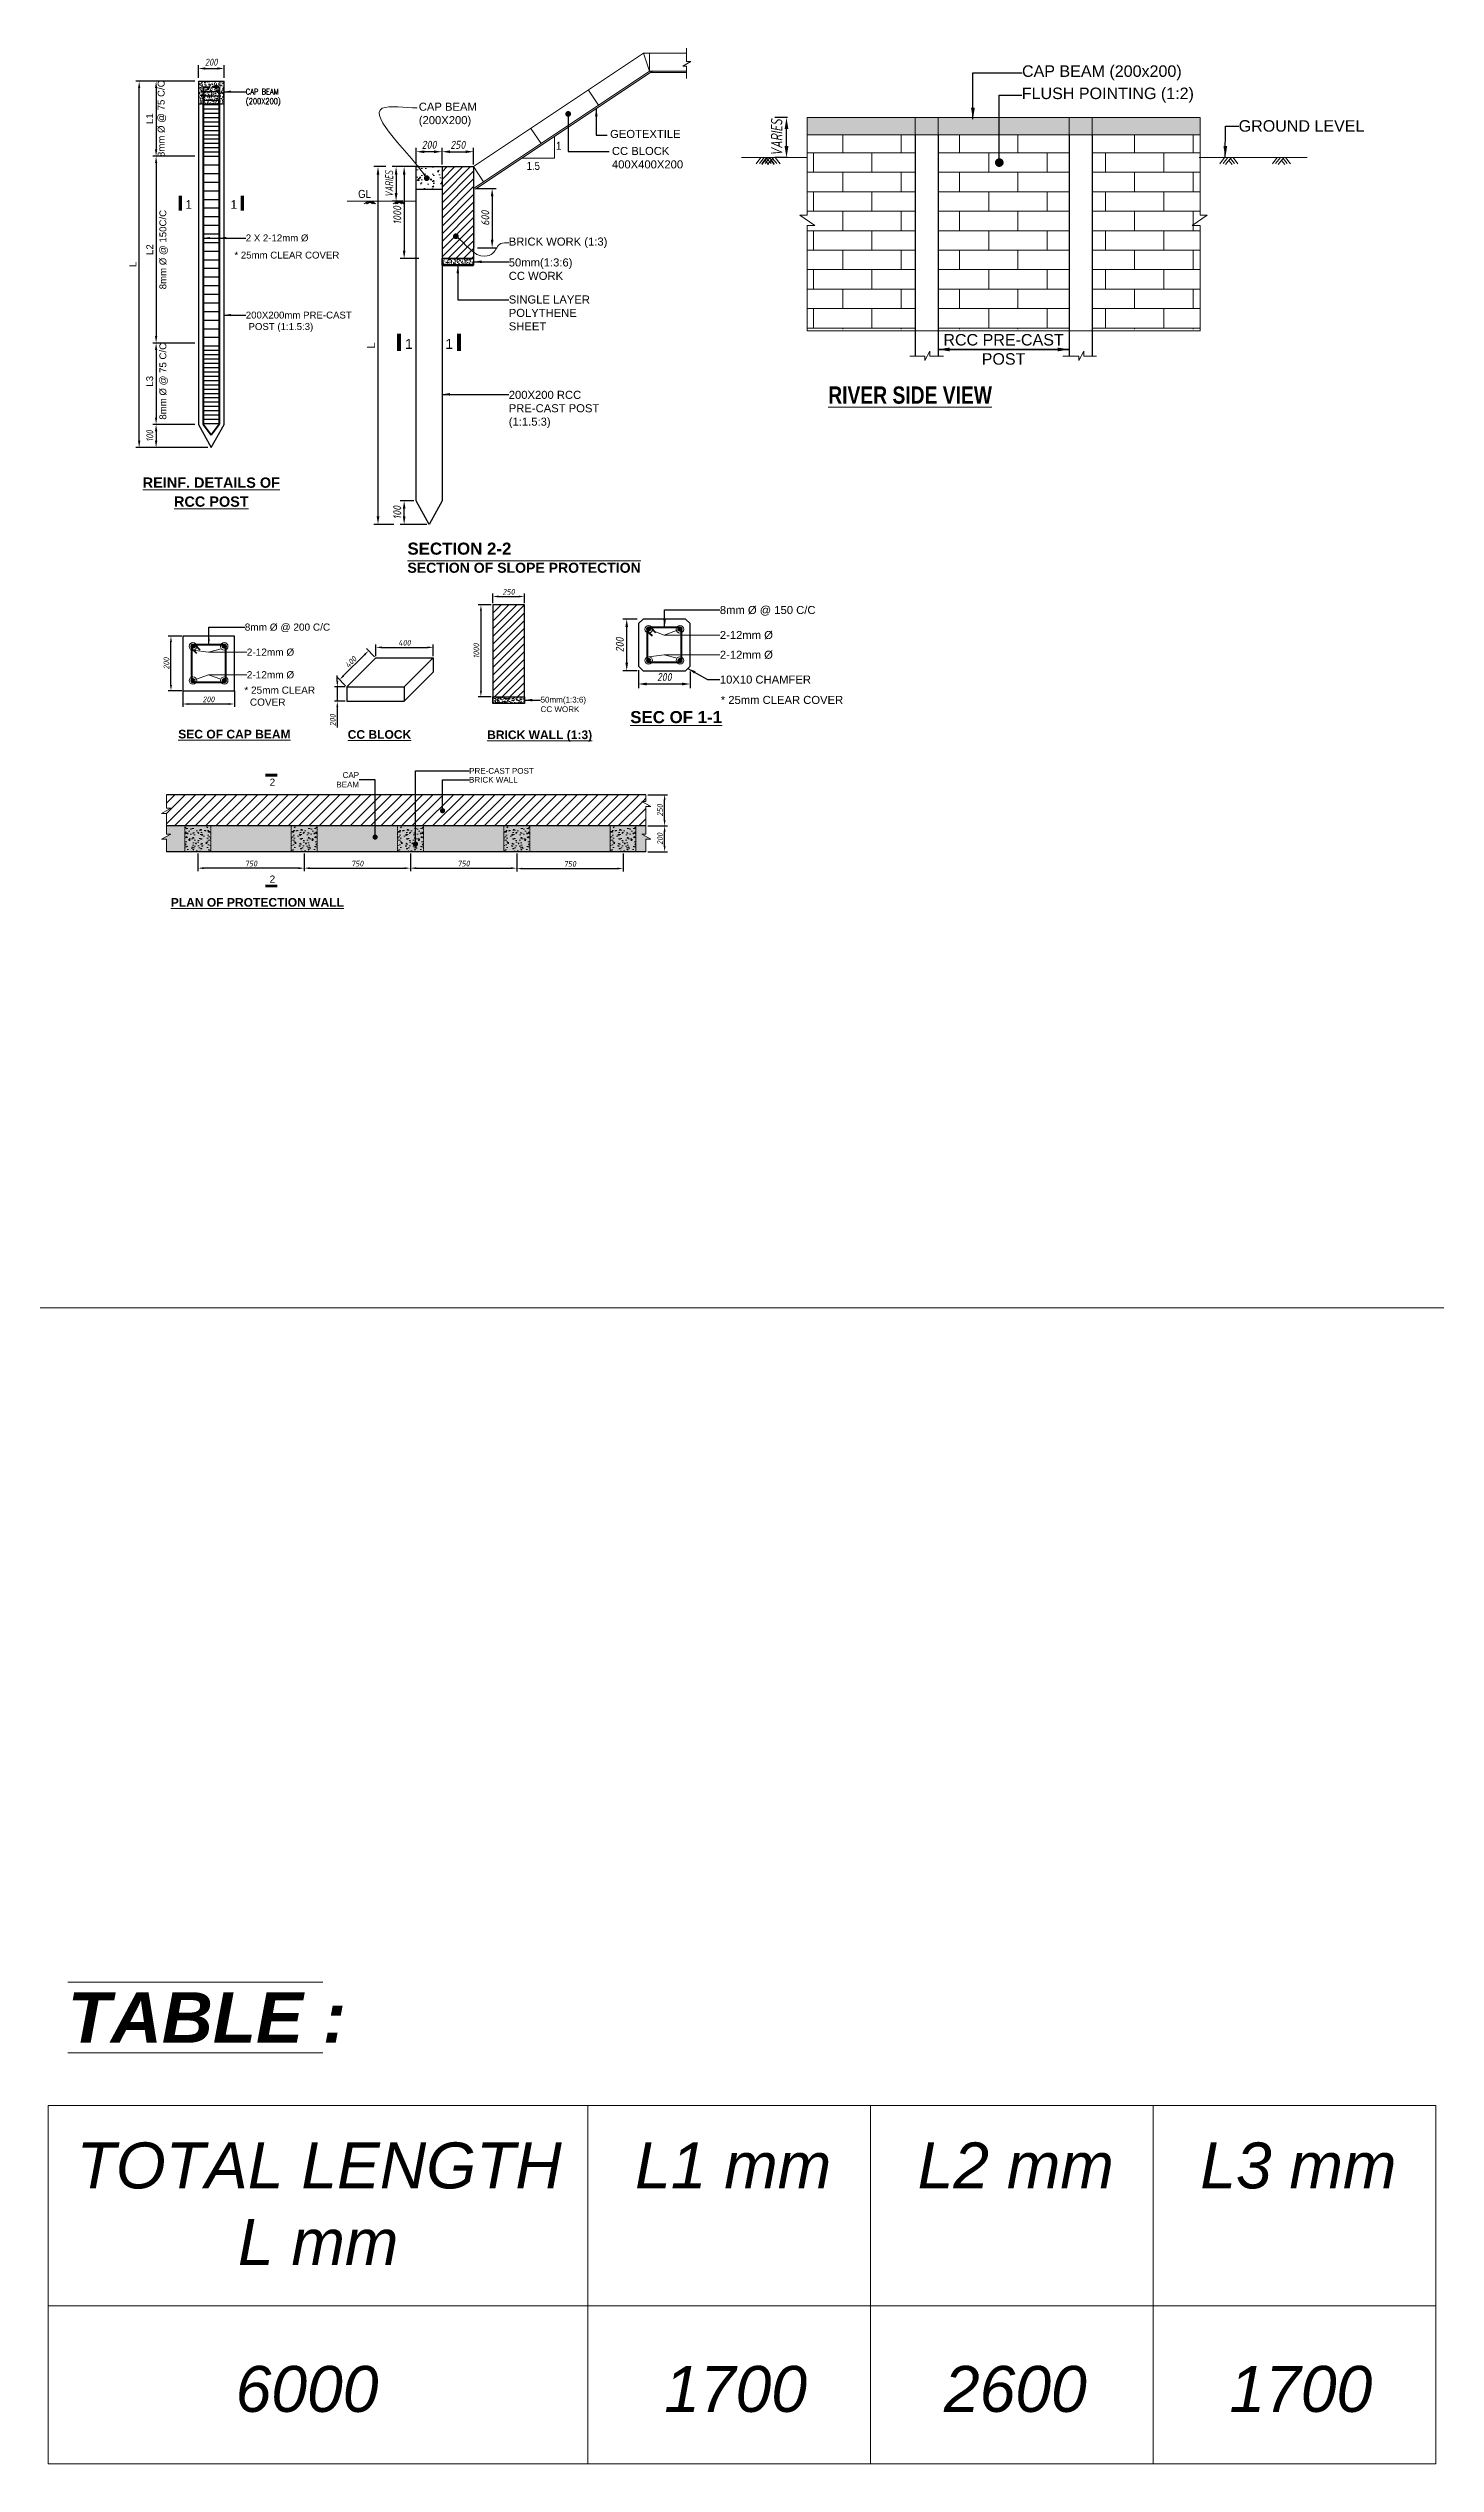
# Model space of a CAD drawing. Header units: millimetres. Extents: x 1231188 to 3899118, y -5478610 to -489530.
# Drawn here: x 2502378 to 2526528, y -3141501 to -3099480 of the extents above; entities that cross this region are included whole.
import ezdxf
from ezdxf.enums import TextEntityAlignment as Align

# ---------------------------------------------------------------- set-up
doc = ezdxf.new("R2010")
doc.units = ezdxf.units.MM
doc.header["$LTSCALE"] = 25
doc.header["$MEASUREMENT"] = 0
doc.header["$PDMODE"] = 3
doc.linetypes.add('DASHED2', pattern=[0.375, 0.25, -0.125])
doc.layers.get('0').update_dxf_attribs({"lineweight": 13})
doc.layers.get('Defpoints').update_dxf_attribs({"color": 230, "lineweight": 9})
for name, color, linetype in [('Brick Wall', 7, 'Continuous'), ('con_out', 7, 'Continuous'), ('Hatch 1', 14, 'Continuous'), ('reinf 1', 7, 'Continuous'), ('Shade', 15, 'Continuous')]:
    doc.layers.add(name, color=color, linetype=linetype)
for name, color, linetype, lineweight in [('Con_Hidden', 8, 'DASHED2', 9), ('Concrete_Section', 21, 'Continuous', 30), ('DIM', 8, 'Continuous', 13), ('Dimision', 5, 'Continuous', 13), ('Ground', 21, 'Continuous', 15), ('HATCH', 191, 'Continuous', 9), ('rod', 191, 'Continuous', 40), ('Structue', 7, 'Continuous', 18), ('text', 7, 'Continuous', 18), ('TITLE', 6, 'Continuous', 9)]:
    doc.layers.add(name, color=color, linetype=linetype, lineweight=lineweight)
doc.styles.add('AR', font='arial.ttf')
doc.styles.add('ARIAL', font='arial.ttf', dxfattribs={"height": 400})
doc.styles.add('Arial_Italic', font='ariali.ttf')
doc.styles.add('DIM', font='isocp3.shx', dxfattribs={"oblique": 10})
doc.styles.add('ROMANS', font='romans.shx', dxfattribs={"width": 0.8, "height": 100})
doc.styles.get("Standard").update_dxf_attribs({"font": 'swissl.ttf'})
doc.dimstyles.new('dim_100', dxfattribs={"dimtxt": 200, "dimasz": 200, "dimexe": 200, "dimexo": 100, "dimgap": 70, "dimtad": 1, "dimdec": 0, "dimzin": 0, "dimdsep": 46, "dimtxsty": 'DIM', "dimcen": 150, "dimclrd": 5, "dimclre": 5, "dimclrt": 7, "dimadec": 0, "dimazin": 0, "dimtfac": 1, "dimtdec": 0, "dimtmove": 0, "dimatfit": 3, "dimfxl": 20, "dimfxlon": 1, "dimtolj": 1, "dimtzin": 0, "dimarcsym": 0})
doc.dimstyles.new('dim_50', dxfattribs={"dimtxt": 100, "dimasz": 100, "dimexe": 50, "dimexo": 30, "dimgap": 30, "dimtad": 1, "dimdec": 0, "dimzin": 0, "dimdsep": 46, "dimtxsty": 'DIM', "dimcen": 0.09, "dimclrd": 5, "dimclre": 5, "dimclrt": 7, "dimadec": 0, "dimazin": 0, "dimtfac": 1, "dimtdec": 0, "dimtmove": 0, "dimatfit": 3, "dimfxl": 1, "dimtolj": 1, "dimtzin": 0, "dimarcsym": 1})
doc.dimstyles.new('dim_60', dxfattribs={"dimtxt": 120, "dimasz": 120, "dimexe": 60, "dimexo": 60, "dimgap": 50, "dimtad": 1, "dimdec": 0, "dimzin": 0, "dimdsep": 46, "dimtxsty": 'DIM', "dimcen": 0.09, "dimclrd": 5, "dimclre": 5, "dimclrt": 7, "dimadec": 0, "dimazin": 0, "dimtfac": 1, "dimtdec": 0, "dimtmove": 0, "dimatfit": 3, "dimfxl": 1, "dimtolj": 1, "dimtzin": 0, "dimarcsym": 0})
doc.dimstyles.new('dim_70', dxfattribs={"dimtxt": 140, "dimasz": 140, "dimexe": 70, "dimexo": 40, "dimgap": 50, "dimtad": 1, "dimdec": 0, "dimzin": 0, "dimdsep": 46, "dimtxsty": 'DIM', "dimcen": 0.09, "dimclrd": 5, "dimclre": 5, "dimclrt": 7, "dimadec": 0, "dimazin": 0, "dimtfac": 1, "dimtdec": 0, "dimtmove": 0, "dimatfit": 3, "dimfxl": 1, "dimtolj": 1, "dimtzin": 0, "dimarcsym": 0})
pattern_1 = [(50, (2519151.95, -3297910.2), (182.18467, -15.93909), [19.05, -209.55]), (355, (2519151.95, -3297910.2), (-35.24283, 191.05664), [15.24, -167.64]), (100.451, (2519167.13, -3297911.52), (146.9425, 175.11669), [16.19, -178.09]), (46.1842, (2519151.95, -3297859.4), (271.07904, -42.04233), [28.575, -314.325]), (96.6356, (2519174.54, -3297862.9), (237.40423, 247.42556), [24.285, -267.135]), (351.184, (2519151.95, -3297859.4), (237.4046, 247.4251), [22.86, -251.46]), (21, (2519177.35, -3297872.1), (151.61488, -102.26552), [19.05, -209.55]), (326, (2519177.35, -3297872.1), (61.80203, 184.18797), [15.24, -167.64]), (71.4514, (2519189.98, -3297880.62), (213.41649, 81.92286), [16.19, -178.09]), (37.5, (2519151.95, -3297910.197), (3.088603, 84.55504), [0, -165.608, 0, -170.18, 0, -168.275]), (7.5, (2519151.95, -3297910.2), (66.819663, 100.180575), [0, -97.028, 0, -161.798, 0, -64.135]), (327.5, (2519095.31, -3297910.2), (135.590595, -5.728744), [0, -63.5, 0, -198.12, 0, -262.89]), (317.5, (2519069.91, -3297910.2), (148.12918, 25.42649), [0, -82.55, 0, -131.572, 0, -186.69])]

msp = doc.modelspace()

# ---------------------------------------------------------------- texts
at = {"layer": 'text', "style": 'AR', "width": 0.85}
for s, p in [('1', (2511216.71727, -3101246.04008)), ('1.5', (2510704.88059, -3101595.59664)), ('GL', (2507771.34344, -3102083.14636))]:
    msp.add_text(s, height=140, dxfattribs=at).set_placement(p)
at = {"layer": 'text', "ltscale": 10, "style": 'AR'}
msp.add_text('* 25mm CLEAR COVER', height=120, dxfattribs=at).set_placement((2505617.8303, -3103137.67973))
at = {"layer": 'text', "style": 'AR'}
for s, height, p in [('8mm %%C @ 200 C/C ', 125, (2505797.66035, -3109549.8183)), ('8mm %%C @ 150 C/C ', 140, (2514067.06316, -3109251.71577)), ('2-12mm %%C  ', 125, (2505833.65668, -3109984.95229)), ('2-12mm %%C  ', 140, (2514067.06316, -3109686.84977)), ('2-12mm %%C  ', 125, (2505833.65668, -3110378.55534)), ('2-12mm %%C  ', 140, (2514067.06316, -3110030.45281)), ('10X10 CHAMFER', 140, (2514067.06316, -3110461.90769))]:
    msp.add_text(s, height=height, dxfattribs=at).set_placement(p, align=Align.MIDDLE_LEFT)
msp.add_text('* 25mm CLEAR COVER', height=140, dxfattribs=at).set_placement((2514084.13987, -3110886.55948))
at = {"layer": 'text', "ltscale": 10}
for s, insert, char_height, width, attachment_point, style in [('{\\W1;CAP BEAM (200x200)}', (2519326.73933, -3099906.80533), 200, 3110.7904834, 4, 'AR'), ('{\\W1;FLUSH POINTING (1:2)}', (2519323.06951, -3100293.70319), 200, 3126.7452738, 4, 'AR'), ('{\\W1;CAP BEAM \\P(200X200)}', (2508826.93948, -3100426.36966), 140, 1783.6667153, 1, 'AR'), ('{\\W1;GEOTEXTILE}', (2512156.96871, -3100899.9771), 140, 1043.888131, 1, 'AR'), ('{\\W1;GROUND LEVEL}', (2523097.93045, -3100831.74155), 200, 2260.6512286, 4, 'AR'), ('CC BLOCK 400X400X200', (2512188.63695, -3101196.15531), 140, 1109.6732503, 1, 'AR'), ('{\\W1;2 X 2-12mm %%C } ', (2505816.33578, -3102780.92241), 120, 1339.715044, 4, 'AR'), ('{\\W1;BRICK WORK (1:3})', (2510393.18448, -3102863.67939), 140, 1875.4886977, 4, 'AR'), ('{\\W1;200X200mm PRE-CAST  POST (1:1.5:3)}', (2505816.33578, -3104060.79968), 120, 1879.3585571, 1, 'AR'), ('{\\W1;SINGLE LAYER POLYTHENE SHEET}', (2510393.18448, -3104084.27918), 140, 1576.0564421, 4, 'AR'), ('{\\fArial|b1|i0|c0|p34;\\LRIVER SIDE VIEW}', (2515954.27822, -3105362.17064), 300, 3943.5590127, 1, 'ROMANS'), ('{\\fArial|b1|i0|c0|p34;\\W1;SECTION 2-2 \\L\\P\\H0.83333x;\\l\\OSECTION OF SLOPE PROTECTION}', (2508629.62848, -3108079.56841), 210, 4442.4969603, 1, 'AR'), ('\\pt1000;* 25mm CLEAR   ^J  COVER', (2505790.15677, -3110583.82745), 125, 1557.4826743, 1, 'AR'), ('{\\fArial|b1|i0|c0|p34;\\W1;\\LSEC OF 1-1}', (2512507.74693, -3111010.02553), 210, 1781.4290587, 1, 'AR'), ('{\\fArial|b1|i0|c0|p34;\\W1;\\LSEC OF CAP BEAM}', (2504640.11731, -3111336.32763), 150, 2231.8938067, 1, 'AR'), ('{\\fArial|b1|i0|c0|p34;\\W1;\\LCC BLOCK}', (2507589.73389, -3111342.20094), 150, 1338.0217159, 1, 'AR'), ('{\\fArial|b1|i0|c0|p34;\\W1;\\LBRICK WALL (1:3)}', (2510017.43137, -3111347.47531), 150, 2210.9218104, 1, 'AR'), ('PRE-CAST POST', (2509703.53952, -3112050.69659), 100, 1497.7846709, 4, 'AR'), ('CAP BEAM', (2507787.82782, -3112205.95427), 100, 668.9146301, 6, 'AR'), ('BRICK WALL', (2509701.89128, -3112205.95427), 100, 1281.3308854, 4, 'AR')]:
    msp.add_mtext(s, dxfattribs=dict(at, insert=insert, char_height=char_height, width=width, attachment_point=attachment_point, style=style))
at = {"layer": 'text'}
for s, insert, char_height, width, attachment_point, style in [('CAP BEAM\\P(200X200)', (2505816.33578, -3100183.36682), 100, 1078.5517813, 1, 'ROMANS'), ('{\\W1;50mm(1:3:6) CC WORK}', (2510393.18448, -3103135.37182), 140, 1139.3841285, 1, 'AR'), ('RCC PRE-CAST POST', (2519005.70171, -3104718.80799), 200, 2150.3011661, 5, 'AR'), ('200X200 RCC PRE-CAST POST (1:1.5:3)', (2510393.18448, -3105438.58971), 140, 1587.4722564, 1, 'AR'), ('{\\W1;50mm(1:3:6) CC WORK}', (2510946.76536, -3110761.48313), 100, 701.4053161, 1, 'AR')]:
    msp.add_mtext(s, dxfattribs=dict(at, insert=insert, char_height=char_height, width=width, attachment_point=attachment_point, style=style))
at = {"layer": 'text', "ltscale": 50, "insert": (2505215.98524, -3106945.76941), "char_height": 180, "width": 3089.9182041, "attachment_point": 2, "line_spacing_factor": 1.1}
msp.add_mtext('{\\fArial|b1|i0|c0|p34;\\LREINF. DETAILS OF\\PRCC POST}', dxfattribs=at)
at = {"layer": 'text', "ltscale": 50, "insert": (2504509.87857, -3114263.01468), "char_height": 150, "width": 3454.9162399, "attachment_point": 1, "style": 'AR'}
msp.add_mtext('{\\fArial|b1|i0|c0|p34;\\W1;\\LPLAN OF PROTECTION WALL}', dxfattribs=at)
at = {"layer": 'text', "color": 7, "insert": (2502715.74928, -3133298.70026), "char_height": 880, "width": 5560.2750597, "attachment_point": 1, "style": 'Arial_Italic'}
msp.add_mtext('{\\fArial|b1|i1|c0|p34;\\L\\OTABLE\\l\\o :}', dxfattribs=at)
at = {"layer": 'TITLE', "ltscale": 20, "char_height": 800, "attachment_point": 1, "style": 'ARIAL'}
for s, insert, width in [('\\pi145.6;{\\fArial|b0|i1|c0|p34;\\C7;TOTAL LENGTH \\P\\pi2953.2;L mm}', (2502724.86911, -3135912.09813), 8632.8082185), ('\\pi430.17;{\\fArial|b0|i1|c0|p34;\\C7;L1 mm}', (2512160.40967, -3135912.09813), 4208.2331382), ('\\pi430.17;{\\fArial|b0|i1|c0|p34;\\C7;L2 mm}', (2517079.56477, -3135912.09813), 4208.2331382), ('\\pi430.17;{\\fArial|b0|i1|c0|p34;\\C7;L3 mm}', (2521998.71987, -3135912.09813), 4208.2331382), ('\\pi2914.5;{\\fArial|b0|i1|c0|p34;\\C7;6000}', (2502724.86911, -3139799.79595), 8232.2101638), ('\\pi938.5;{\\fArial|b0|i1|c0|p34;\\C7;1700}', (2512160.40967, -3139799.79595), 4208.2331382), ('\\pi888.56;{\\fArial|b0|i1|c0|p34;\\C7;2600}', (2517079.56477, -3139799.79595), 4208.2331382), ('\\pi938.5;{\\fArial|b0|i1|c0|p34;\\C7;1700}', (2521998.71987, -3139799.79595), 4208.2331382)]:
    msp.add_mtext(s, dxfattribs=dict(at, insert=insert, width=width))

# ---------------------------------------------------------------- blocks, each defined once
blk = doc.blocks.new('*D382')
at = {"layer": 'Defpoints', "color": 0, "lineweight": -2, "transparency": 16777216}
for p in [(2508292, -3101539), (2508117, -3107762), (2508432, -3107762)]:
    blk.add_point(p, dxfattribs=at)
at = {"layer": 'DIM', "color": 5, "lineweight": -2, "transparency": 16777216}
for p, q in [((2508252, -3101539), (2508047, -3101539)), ((2508117, -3101679), (2508117, -3107622)), ((2508392, -3107762), (2508047, -3107762))]:
    blk.add_line(p, q, dxfattribs=at)
for points in [[(2508094, -3101679), (2508141, -3101679), (2508117, -3101539)], [(2508094, -3107622), (2508141, -3107622), (2508117, -3107762)]]:
    blk.add_solid(points, dxfattribs=at)
at = {"layer": 'DIM', "color": 7, "transparency": 16777216, "insert": (2507997, -3104651), "char_height": 140, "attachment_point": 5, "rotation": 90, "style": 'AR'}
blk.add_mtext('\\A1;L', dxfattribs=at)
blk = doc.blocks.new('*D383')
at = {"layer": 'Defpoints', "color": 0, "lineweight": -2, "transparency": 16777216}
for p in [(2508782, -3101279), (2508782, -3101539), (2509232, -3101539)]:
    blk.add_point(p, dxfattribs=at)
at = {"layer": 'DIM', "color": 5, "lineweight": -2, "transparency": 16777216}
for p, q in [((2508782, -3101499), (2508782, -3101209)), ((2509092, -3101279), (2508922, -3101279)), ((2509232, -3101499), (2509232, -3101209))]:
    blk.add_line(p, q, dxfattribs=at)
for points in [[(2508922, -3101256), (2508922, -3101303), (2508782, -3101279)], [(2509092, -3101256), (2509092, -3101303), (2509232, -3101279)]]:
    blk.add_solid(points, dxfattribs=at)
at = {"layer": 'DIM', "color": 7, "transparency": 16777216, "insert": (2509007, -3101159), "char_height": 140, "attachment_point": 5, "style": 'DIM'}
blk.add_mtext('\\A1;200', dxfattribs=at)
blk = doc.blocks.new('*D394')
at = {"layer": 'Defpoints', "color": 0, "lineweight": -2, "transparency": 16777216}
for p in [(2509232, -3101539), (2509782, -3101279), (2509782, -3101539)]:
    blk.add_point(p, dxfattribs=at)
at = {"layer": 'DIM', "color": 5, "lineweight": -2, "transparency": 16777216}
for p, q in [((2509232, -3101499), (2509232, -3101209)), ((2509372, -3101279), (2509642, -3101279)), ((2509782, -3101499), (2509782, -3101209))]:
    blk.add_line(p, q, dxfattribs=at)
for points in [[(2509372, -3101256), (2509372, -3101303), (2509232, -3101279)], [(2509642, -3101256), (2509642, -3101303), (2509782, -3101279)]]:
    blk.add_solid(points, dxfattribs=at)
at = {"layer": 'DIM', "color": 7, "transparency": 16777216, "insert": (2509507, -3101159), "char_height": 140, "attachment_point": 5, "style": 'DIM'}
blk.add_mtext('\\A1;250', dxfattribs=at)
blk = doc.blocks.new('*D384')
at = {"layer": 'Defpoints', "color": 0, "lineweight": -2, "ltscale": 10, "transparency": 16777216}
for p in [(2512782, -3112465), (2513106, -3112465), (2512782, -3113008)]:
    blk.add_point(p, dxfattribs=at)
at = {"layer": 'DIM', "color": 5, "lineweight": -2, "ltscale": 10, "transparency": 16777216}
for p, q in [((2512812, -3112465), (2513156, -3112465)), ((2513106, -3112908), (2513106, -3112565)), ((2512812, -3113008), (2513156, -3113008))]:
    blk.add_line(p, q, dxfattribs=at)
for points in [[(2513089, -3112565), (2513122, -3112565), (2513106, -3112465)], [(2513089, -3112908), (2513122, -3112908), (2513106, -3113008)]]:
    blk.add_solid(points, dxfattribs=at)
at = {"layer": 'DIM', "color": 7, "ltscale": 10, "transparency": 16777216, "insert": (2513026, -3112736), "char_height": 100, "attachment_point": 5, "rotation": 90, "style": 'DIM'}
blk.add_mtext('\\A1;250', dxfattribs=at)
blk = doc.blocks.new('*D385')
at = {"layer": 'Defpoints', "color": 0, "lineweight": -2, "ltscale": 10, "transparency": 16777216}
for p in [(2512782, -3113008), (2513106, -3113008), (2512782, -3113458)]:
    blk.add_point(p, dxfattribs=at)
at = {"layer": 'DIM', "color": 5, "lineweight": -2, "ltscale": 10, "transparency": 16777216}
for p, q in [((2512812, -3113008), (2513156, -3113008)), ((2513106, -3113358), (2513106, -3113108)), ((2512812, -3113458), (2513156, -3113458))]:
    blk.add_line(p, q, dxfattribs=at)
for points in [[(2513089, -3113108), (2513122, -3113108), (2513106, -3113008)], [(2513089, -3113358), (2513122, -3113358), (2513106, -3113458)]]:
    blk.add_solid(points, dxfattribs=at)
at = {"layer": 'DIM', "color": 7, "ltscale": 10, "transparency": 16777216, "insert": (2513026, -3113233), "char_height": 100, "attachment_point": 5, "rotation": 90, "style": 'DIM'}
blk.add_mtext('\\A1;200', dxfattribs=at)
blk = doc.blocks.new('*D368')
at = {"layer": 'Defpoints', "color": 0, "lineweight": -2, "ltscale": 10, "transparency": 16777216}
for p in [(2506832, -3113458), (2508682, -3113458), (2508682, -3113743)]:
    blk.add_point(p, dxfattribs=at)
at = {"layer": 'DIM', "color": 5, "lineweight": -2, "ltscale": 10, "transparency": 16777216}
for p, q in [((2506832, -3113488), (2506832, -3113793)), ((2508682, -3113488), (2508682, -3113793)), ((2506932, -3113743), (2508582, -3113743))]:
    blk.add_line(p, q, dxfattribs=at)
for points in [[(2506932, -3113727), (2506932, -3113760), (2506832, -3113743)], [(2508582, -3113727), (2508582, -3113760), (2508682, -3113743)]]:
    blk.add_solid(points, dxfattribs=at)
at = {"layer": 'DIM', "color": 7, "ltscale": 10, "transparency": 16777216, "insert": (2507757, -3113663), "char_height": 100, "attachment_point": 5, "style": 'DIM'}
blk.add_mtext('\\A1;750', dxfattribs=at)
blk = doc.blocks.new('*D369')
at = {"layer": 'Defpoints', "color": 0, "lineweight": -2, "ltscale": 10, "transparency": 16777216}
for p in [(2508682, -3113458), (2510532, -3113458), (2510532, -3113743)]:
    blk.add_point(p, dxfattribs=at)
at = {"layer": 'DIM', "color": 5, "lineweight": -2, "ltscale": 10, "transparency": 16777216}
for p, q in [((2508682, -3113488), (2508682, -3113793)), ((2510532, -3113488), (2510532, -3113793)), ((2508782, -3113743), (2510432, -3113743))]:
    blk.add_line(p, q, dxfattribs=at)
for points in [[(2508782, -3113727), (2508782, -3113760), (2508682, -3113743)], [(2510432, -3113727), (2510432, -3113760), (2510532, -3113743)]]:
    blk.add_solid(points, dxfattribs=at)
at = {"layer": 'DIM', "color": 7, "ltscale": 10, "transparency": 16777216, "insert": (2509607, -3113663), "char_height": 100, "attachment_point": 5, "style": 'DIM'}
blk.add_mtext('\\A1;750', dxfattribs=at)
blk = doc.blocks.new('*D390')
at = {"layer": 'Defpoints', "color": 0, "lineweight": -2, "ltscale": 10, "transparency": 16777216}
for p in [(2510532, -3113458), (2512382, -3113458), (2512382, -3113750)]:
    blk.add_point(p, dxfattribs=at)
at = {"layer": 'DIM', "color": 5, "lineweight": -2, "ltscale": 10, "transparency": 16777216}
for p, q in [((2510532, -3113488), (2510532, -3113800)), ((2512382, -3113488), (2512382, -3113800)), ((2510632, -3113750), (2512282, -3113750))]:
    blk.add_line(p, q, dxfattribs=at)
for points in [[(2510632, -3113734), (2510632, -3113767), (2510532, -3113750)], [(2512282, -3113734), (2512282, -3113767), (2512382, -3113750)]]:
    blk.add_solid(points, dxfattribs=at)
at = {"layer": 'DIM', "color": 7, "ltscale": 10, "transparency": 16777216, "insert": (2511457, -3113670), "char_height": 100, "attachment_point": 5, "style": 'DIM'}
blk.add_mtext('\\A1;750', dxfattribs=at)
blk = doc.blocks.new('*D370')
at = {"layer": 'Defpoints', "color": 0, "lineweight": -2, "ltscale": 10, "transparency": 16777216}
for p in [(2504982, -3113458), (2506832, -3113458), (2504982, -3113743)]:
    blk.add_point(p, dxfattribs=at)
at = {"layer": 'DIM', "color": 5, "lineweight": -2, "ltscale": 10, "transparency": 16777216}
for p, q in [((2504982, -3113488), (2504982, -3113793)), ((2506832, -3113488), (2506832, -3113793)), ((2506732, -3113743), (2505082, -3113743))]:
    blk.add_line(p, q, dxfattribs=at)
for points in [[(2505082, -3113727), (2505082, -3113760), (2504982, -3113743)], [(2506732, -3113727), (2506732, -3113760), (2506832, -3113743)]]:
    blk.add_solid(points, dxfattribs=at)
at = {"layer": 'DIM', "color": 7, "ltscale": 10, "transparency": 16777216, "insert": (2505907, -3113663), "char_height": 100, "attachment_point": 5, "style": 'DIM'}
blk.add_mtext('\\A1;750', dxfattribs=at)
blk = doc.blocks.new('*D371')
at = {"layer": 'Defpoints', "color": 0, "lineweight": -2, "transparency": 16777216}
for p in [(2510115, -3109163), (2509909, -3110763), (2510115, -3110763)]:
    blk.add_point(p, dxfattribs=at)
at = {"layer": 'DIM', "color": 5, "lineweight": -2, "transparency": 16777216}
for p, q in [((2510085, -3109163), (2509859, -3109163)), ((2509909, -3109263), (2509909, -3110663)), ((2510085, -3110763), (2509859, -3110763))]:
    blk.add_line(p, q, dxfattribs=at)
for points in [[(2509892, -3109263), (2509925, -3109263), (2509909, -3109163)], [(2509892, -3110663), (2509925, -3110663), (2509909, -3110763)]]:
    blk.add_solid(points, dxfattribs=at)
at = {"layer": 'DIM', "color": 7, "transparency": 16777216, "insert": (2509829, -3109963), "char_height": 100, "attachment_point": 5, "rotation": 90, "style": 'DIM'}
blk.add_mtext('\\A1;1000', dxfattribs=at)
blk = doc.blocks.new('*D372')
at = {"layer": 'Defpoints', "color": 0, "lineweight": -2, "transparency": 16777216}
for p in [(2503960, -3100053), (2504990, -3100053), (2505215, -3106426)]:
    blk.add_point(p, dxfattribs=at)
at = {"layer": 'DIM', "color": 5, "lineweight": -2, "transparency": 16777216}
for p, q in [((2504930, -3100053), (2503900, -3100053)), ((2503960, -3106306), (2503960, -3100173)), ((2505155, -3106426), (2503900, -3106426))]:
    blk.add_line(p, q, dxfattribs=at)
for points in [[(2503940, -3100173), (2503980, -3100173), (2503960, -3100053)], [(2503940, -3106306), (2503980, -3106306), (2503960, -3106426)]]:
    blk.add_solid(points, dxfattribs=at)
at = {"layer": 'DIM', "color": 7, "transparency": 16777216, "insert": (2503850, -3103239), "char_height": 120, "attachment_point": 5, "rotation": 90, "style": 'AR'}
blk.add_mtext('\\A1;L', dxfattribs=at)
blk = doc.blocks.new('*D373')
at = {"layer": 'Defpoints', "color": 0, "lineweight": -2, "ltscale": 10, "transparency": 16777216}
for p in [(2512651, -3110260), (2513551, -3110283), (2513551, -3110539)]:
    blk.add_point(p, dxfattribs=at)
at = {"layer": 'DIM', "color": 5, "lineweight": -2, "ltscale": 10, "transparency": 16777216}
for p, q in [((2512651, -3110300), (2512651, -3110609)), ((2513551, -3110323), (2513551, -3110609)), ((2512791, -3110539), (2513411, -3110539))]:
    blk.add_line(p, q, dxfattribs=at)
for points in [[(2512791, -3110516), (2512791, -3110563), (2512651, -3110539)], [(2513411, -3110516), (2513411, -3110563), (2513551, -3110539)]]:
    blk.add_solid(points, dxfattribs=at)
at = {"layer": 'DIM', "color": 7, "ltscale": 10, "transparency": 16777216, "insert": (2513101, -3110419), "char_height": 140, "attachment_point": 5, "style": 'DIM'}
blk.add_mtext('\\A1;200', dxfattribs=at)
blk = doc.blocks.new('*D374')
at = {"layer": 'Defpoints', "color": 0, "lineweight": -2, "ltscale": 10, "transparency": 16777216}
for p in [(2512446, -3109409), (2512667, -3109409), (2512667, -3110309)]:
    blk.add_point(p, dxfattribs=at)
at = {"layer": 'DIM', "color": 5, "lineweight": -2, "ltscale": 10, "transparency": 16777216}
for p, q in [((2512627, -3109409), (2512376, -3109409)), ((2512446, -3110169), (2512446, -3109549)), ((2512627, -3110309), (2512376, -3110309))]:
    blk.add_line(p, q, dxfattribs=at)
for points in [[(2512423, -3109549), (2512470, -3109549), (2512446, -3109409)], [(2512423, -3110169), (2512470, -3110169), (2512446, -3110309)]]:
    blk.add_solid(points, dxfattribs=at)
at = {"layer": 'DIM', "color": 7, "ltscale": 10, "transparency": 16777216, "insert": (2512326, -3109859), "char_height": 140, "attachment_point": 5, "rotation": 90, "style": 'DIM'}
blk.add_mtext('\\A1;200', dxfattribs=at)
blk = doc.blocks.new('*D375')
at = {"layer": 'Defpoints', "color": 0, "lineweight": -2, "transparency": 16777216}
for p in [(2509782, -3101917), (2509807, -3102950), (2510104, -3102950)]:
    blk.add_point(p, dxfattribs=at)
at = {"layer": 'DIM', "color": 5, "lineweight": -2, "transparency": 16777216}
for p, q in [((2509822, -3101917), (2510174, -3101917)), ((2510104, -3102057), (2510104, -3102810)), ((2509847, -3102950), (2510174, -3102950))]:
    blk.add_line(p, q, dxfattribs=at)
for points in [[(2510081, -3102057), (2510127, -3102057), (2510104, -3101917)], [(2510081, -3102810), (2510127, -3102810), (2510104, -3102950)]]:
    blk.add_solid(points, dxfattribs=at)
at = {"layer": 'DIM', "color": 7, "transparency": 16777216, "insert": (2509984, -3102434), "char_height": 140, "attachment_point": 5, "rotation": 90, "style": 'DIM'}
blk.add_mtext('\\A1;600', dxfattribs=at)
blk = doc.blocks.new('*D376')
at = {"layer": 'Defpoints', "color": 0, "lineweight": -2, "transparency": 16777216}
for p in [(2504990, -3100053), (2504255, -3101358), (2504990, -3101358)]:
    blk.add_point(p, dxfattribs=at)
at = {"layer": 'DIM', "color": 5, "lineweight": -2, "transparency": 16777216}
for p, q in [((2504930, -3100053), (2504195, -3100053)), ((2504255, -3100173), (2504255, -3101238)), ((2504930, -3101358), (2504195, -3101358))]:
    blk.add_line(p, q, dxfattribs=at)
for points in [[(2504235, -3100173), (2504275, -3100173), (2504255, -3100053)], [(2504235, -3101238), (2504275, -3101238), (2504255, -3101358)]]:
    blk.add_solid(points, dxfattribs=at)
at = {"layer": 'DIM', "color": 7, "transparency": 16777216, "insert": (2504255, -3100705), "char_height": 120, "attachment_point": 5, "rotation": 90, "style": 'AR'}
blk.add_mtext('\\A1;L1\\P8mm %%C @ 75 C/C', dxfattribs=at)
blk = doc.blocks.new('*D377')
at = {"layer": 'Defpoints', "color": 0, "lineweight": -2, "transparency": 16777216}
for p in [(2504990, -3101358), (2504255, -3104607), (2504990, -3104607)]:
    blk.add_point(p, dxfattribs=at)
at = {"layer": 'DIM', "color": 5, "lineweight": -2, "transparency": 16777216}
for p, q in [((2504930, -3101358), (2504195, -3101358)), ((2504255, -3101478), (2504255, -3104487)), ((2504930, -3104607), (2504195, -3104607))]:
    blk.add_line(p, q, dxfattribs=at)
for points in [[(2504235, -3101478), (2504275, -3101478), (2504255, -3101358)], [(2504235, -3104487), (2504275, -3104487), (2504255, -3104607)]]:
    blk.add_solid(points, dxfattribs=at)
at = {"layer": 'DIM', "color": 7, "transparency": 16777216, "char_height": 120, "attachment_point": 5, "rotation": 90, "style": 'AR'}
for s, insert in [('\\A1;8mm %%C @ 150C/C', (2504385, -3102982)), ('\\A1;L2', (2504145, -3102982))]:
    blk.add_mtext(s, dxfattribs=dict(at, insert=insert))
blk = doc.blocks.new('*D378')
at = {"layer": 'Defpoints', "color": 0, "lineweight": -2, "transparency": 16777216}
for p in [(2504990, -3104607), (2504255, -3106024), (2504990, -3106024)]:
    blk.add_point(p, dxfattribs=at)
at = {"layer": 'DIM', "color": 5, "lineweight": -2, "transparency": 16777216}
for p, q in [((2504930, -3104607), (2504195, -3104607)), ((2504255, -3104727), (2504255, -3105904)), ((2504930, -3106024), (2504195, -3106024))]:
    blk.add_line(p, q, dxfattribs=at)
for points in [[(2504235, -3104727), (2504275, -3104727), (2504255, -3104607)], [(2504235, -3105904), (2504275, -3105904), (2504255, -3106024)]]:
    blk.add_solid(points, dxfattribs=at)
at = {"layer": 'DIM', "color": 7, "transparency": 16777216, "char_height": 120, "attachment_point": 5, "rotation": 90, "style": 'AR'}
for s, insert in [('\\A1;8mm %%C @ 75 C/C', (2504385, -3105273)), ('\\A1;L3', (2504144, -3105273))]:
    blk.add_mtext(s, dxfattribs=dict(at, insert=insert))
blk = doc.blocks.new('*D379')
at = {"layer": 'Defpoints', "color": 0, "lineweight": -2, "transparency": 16777216}
for p in [(2504990, -3106024), (2504255, -3106426), (2505215, -3106426)]:
    blk.add_point(p, dxfattribs=at)
at = {"layer": 'DIM', "color": 5, "lineweight": -2, "transparency": 16777216}
for p, q in [((2504930, -3106024), (2504195, -3106024)), ((2504255, -3106144), (2504255, -3106306)), ((2505155, -3106426), (2504195, -3106426))]:
    blk.add_line(p, q, dxfattribs=at)
for points in [[(2504235, -3106144), (2504275, -3106144), (2504255, -3106024)], [(2504235, -3106306), (2504275, -3106306), (2504255, -3106426)]]:
    blk.add_solid(points, dxfattribs=at)
at = {"layer": 'DIM', "color": 7, "transparency": 16777216, "insert": (2504145, -3106225), "char_height": 120, "attachment_point": 5, "rotation": 90, "style": 'DIM'}
blk.add_mtext('\\A1;100', dxfattribs=at)
blk = doc.blocks.new('*D380')
at = {"layer": 'Defpoints', "color": 0, "lineweight": -2, "transparency": 16777216}
for p in [(2508589, -3101539), (2508432, -3102140), (2508589, -3102140)]:
    blk.add_point(p, dxfattribs=at)
at = {"layer": 'DIM', "color": 5, "lineweight": -2, "transparency": 16777216}
for p, q in [((2508549, -3101539), (2508362, -3101539)), ((2508432, -3101679), (2508432, -3102000)), ((2508549, -3102140), (2508362, -3102140))]:
    blk.add_line(p, q, dxfattribs=at)
for points in [[(2508409, -3101679), (2508456, -3101679), (2508432, -3101539)], [(2508409, -3102000), (2508456, -3102000), (2508432, -3102140)]]:
    blk.add_solid(points, dxfattribs=at)
at = {"layer": 'DIM', "color": 7, "transparency": 16777216, "insert": (2508312, -3101839), "char_height": 140, "attachment_point": 5, "rotation": 90, "style": 'DIM'}
blk.add_mtext('\\A1;{\\W0.8;VARIES}', dxfattribs=at)
blk = doc.blocks.new('*D381')
at = {"layer": 'Defpoints', "color": 0, "lineweight": -2, "transparency": 16777216}
for p in [(2508869, -3101539), (2508572, -3103139), (2508869, -3103139)]:
    blk.add_point(p, dxfattribs=at)
at = {"layer": 'DIM', "color": 5, "lineweight": -2, "transparency": 16777216}
for p, q in [((2508829, -3101539), (2508502, -3101539)), ((2508572, -3101679), (2508572, -3102999)), ((2508829, -3103139), (2508502, -3103139))]:
    blk.add_line(p, q, dxfattribs=at)
for points in [[(2508549, -3101679), (2508596, -3101679), (2508572, -3101539)], [(2508549, -3102999), (2508596, -3102999), (2508572, -3103139)]]:
    blk.add_solid(points, dxfattribs=at)
at = {"layer": 'DIM', "color": 7, "transparency": 16777216, "insert": (2508452, -3102384), "char_height": 140, "attachment_point": 5, "rotation": 90, "style": 'DIM'}
blk.add_mtext('\\A1;1000', dxfattribs=at)
blk = doc.blocks.new('*D391')
at = {"layer": 'Defpoints', "color": 0, "lineweight": -2, "transparency": 16777216}
for p in [(2507953, -3109960), (2508079, -3110085), (2507574, -3110590)]:
    blk.add_point(p, dxfattribs=at)
at = {"layer": 'DIM', "color": 5, "lineweight": -2, "transparency": 16777216}
for p, q in [((2508058, -3110064), (2507918, -3109924)), ((2507519, -3110394), (2507882, -3110030)), ((2507553, -3110569), (2507413, -3110429))]:
    blk.add_line(p, q, dxfattribs=at)
for points in [[(2507871, -3110019), (2507894, -3110042), (2507953, -3109960)], [(2507507, -3110382), (2507531, -3110406), (2507448, -3110465)]]:
    blk.add_solid(points, dxfattribs=at)
at = {"layer": 'DIM', "color": 7, "transparency": 16777216, "insert": (2507644, -3110156), "char_height": 100, "attachment_point": 5, "rotation": 45, "style": 'DIM'}
blk.add_mtext('\\A1;400', dxfattribs=at)
blk = doc.blocks.new('*D392')
at = {"layer": 'Defpoints', "color": 0, "lineweight": -2, "transparency": 16777216}
for p in [(2509079, -3109902), (2508079, -3110085), (2509079, -3110085)]:
    blk.add_point(p, dxfattribs=at)
at = {"layer": 'DIM', "color": 5, "lineweight": -2, "transparency": 16777216}
for p, q in [((2508079, -3110055), (2508079, -3109852)), ((2508179, -3109902), (2508979, -3109902)), ((2509079, -3110055), (2509079, -3109852))]:
    blk.add_line(p, q, dxfattribs=at)
for points in [[(2508179, -3109885), (2508179, -3109918), (2508079, -3109902)], [(2508979, -3109885), (2508979, -3109918), (2509079, -3109902)]]:
    blk.add_solid(points, dxfattribs=at)
at = {"layer": 'DIM', "color": 7, "transparency": 16777216, "insert": (2508579, -3109822), "char_height": 100, "attachment_point": 5, "style": 'DIM'}
blk.add_mtext('\\A1;400', dxfattribs=at)
blk = doc.blocks.new('*D393')
at = {"layer": 'Defpoints', "color": 0, "lineweight": -2, "transparency": 16777216}
for p in [(2507574, -3110590), (2507409, -3110840), (2507574, -3110840)]:
    blk.add_point(p, dxfattribs=at)
at = {"layer": 'DIM', "color": 5, "lineweight": -2, "transparency": 16777216}
for p, q in [((2507544, -3110590), (2507359, -3110590)), ((2507409, -3110490), (2507409, -3110390)), ((2507409, -3110590), (2507409, -3110840)), ((2507544, -3110840), (2507359, -3110840)), ((2507409, -3110940), (2507409, -3111295))]:
    blk.add_line(p, q, dxfattribs=at)
for points in [[(2507393, -3110490), (2507426, -3110490), (2507409, -3110590)], [(2507393, -3110940), (2507426, -3110940), (2507409, -3110840)]]:
    blk.add_solid(points, dxfattribs=at)
at = {"layer": 'DIM', "color": 7, "transparency": 16777216, "insert": (2507329, -3111168), "char_height": 100, "attachment_point": 5, "rotation": 90, "style": 'DIM'}
blk.add_mtext('\\A1;200', dxfattribs=at)
blk = doc.blocks.new('*D386')
at = {"layer": 'Defpoints', "color": 0, "lineweight": -2, "transparency": 16777216}
for p in [(2508572, -3107351), (2508782, -3107351), (2509007, -3107762)]:
    blk.add_point(p, dxfattribs=at)
at = {"layer": 'DIM', "color": 5, "lineweight": -2, "transparency": 16777216}
for p, q in [((2508742, -3107351), (2508502, -3107351)), ((2508967, -3107762), (2508502, -3107762)), ((2508572, -3107622), (2508572, -3107491))]:
    blk.add_line(p, q, dxfattribs=at)
for points in [[(2508549, -3107491), (2508596, -3107491), (2508572, -3107351)], [(2508549, -3107622), (2508596, -3107622), (2508572, -3107762)]]:
    blk.add_solid(points, dxfattribs=at)
at = {"layer": 'DIM', "color": 7, "transparency": 16777216, "insert": (2508452, -3107557), "char_height": 140, "attachment_point": 5, "rotation": 90, "style": 'DIM'}
blk.add_mtext('\\A1;100', dxfattribs=at)
blk = doc.blocks.new('*D387')
at = {"layer": 'Defpoints', "color": 0, "lineweight": -2, "ltscale": 10, "transparency": 16777216}
for p in [(2504718, -3110608), (2505618, -3110631), (2505618, -3110887)]:
    blk.add_point(p, dxfattribs=at)
at = {"layer": 'DIM', "color": 5, "lineweight": -2, "ltscale": 10, "transparency": 16777216}
for p, q in [((2504718, -3110638), (2504718, -3110937)), ((2505618, -3110661), (2505618, -3110937)), ((2504818, -3110887), (2505518, -3110887))]:
    blk.add_line(p, q, dxfattribs=at)
for points in [[(2504818, -3110871), (2504818, -3110904), (2504718, -3110887)], [(2505518, -3110871), (2505518, -3110904), (2505618, -3110887)]]:
    blk.add_solid(points, dxfattribs=at)
at = {"layer": 'DIM', "color": 7, "ltscale": 10, "transparency": 16777216, "insert": (2505168, -3110807), "char_height": 100, "attachment_point": 5, "style": 'DIM'}
blk.add_mtext('\\A1;200', dxfattribs=at)
blk = doc.blocks.new('*D388')
at = {"layer": 'Defpoints', "color": 0, "lineweight": -2, "ltscale": 10, "transparency": 16777216}
for p in [(2504514, -3109707), (2504734, -3109707), (2504734, -3110657)]:
    blk.add_point(p, dxfattribs=at)
at = {"layer": 'DIM', "color": 5, "lineweight": -2, "ltscale": 10, "transparency": 16777216}
for p, q in [((2504704, -3109707), (2504464, -3109707)), ((2504514, -3110557), (2504514, -3109807)), ((2504704, -3110657), (2504464, -3110657))]:
    blk.add_line(p, q, dxfattribs=at)
for points in [[(2504497, -3109807), (2504530, -3109807), (2504514, -3109707)], [(2504497, -3110557), (2504530, -3110557), (2504514, -3110657)]]:
    blk.add_solid(points, dxfattribs=at)
at = {"layer": 'DIM', "color": 7, "ltscale": 10, "transparency": 16777216, "insert": (2504434, -3110182), "char_height": 100, "attachment_point": 5, "rotation": 90, "style": 'DIM'}
blk.add_mtext('\\A1;200', dxfattribs=at)
blk = doc.blocks.new('*D389')
at = {"layer": 'Defpoints', "color": 0, "lineweight": -2, "transparency": 16777216}
for p in [(2515227, -3100686), (2515479, -3100686), (2515479, -3101382)]:
    blk.add_point(p, dxfattribs=at)
at = {"layer": 'DIM', "color": 5, "lineweight": -2, "transparency": 16777216}
for p, q in [((2515247, -3100686), (2515027, -3100686)), ((2515227, -3101182), (2515227, -3100886)), ((2515247, -3101382), (2515027, -3101382))]:
    blk.add_line(p, q, dxfattribs=at)
for points in [[(2515194, -3100886), (2515261, -3100886), (2515227, -3100686)], [(2515194, -3101182), (2515261, -3101182), (2515227, -3101382)]]:
    blk.add_solid(points, dxfattribs=at)
at = {"layer": 'DIM', "color": 7, "transparency": 16777216, "insert": (2515057, -3101034), "char_height": 200, "attachment_point": 5, "rotation": 90, "style": 'DIM'}
blk.add_mtext('\\A1;{\\W0.8;VARIES}', dxfattribs=at)
blk = doc.blocks.new('SecMark')
at = {"ltscale": 5}
blk.add_lwpolyline([(856, -852, 200, 200, 0), (0, -852, 0, 0, 0), (0, 0, 0, 0, 0)], format="xyseb", dxfattribs=at)
at = {"color": 7, "ltscale": 5, "style": 'AR'}
blk.add_attdef('00', text='', height=500, dxfattribs=at).set_placement((504, -362), align=Align.MIDDLE)
blk = doc.blocks.new('*D396')
at = {"layer": 'Defpoints', "color": 0, "lineweight": -2, "transparency": 16777216}
for p in [(2505440, -3099831), (2504990, -3100053), (2505440, -3100053)]:
    blk.add_point(p, dxfattribs=at)
at = {"layer": 'DIM', "color": 5, "lineweight": -2, "transparency": 16777216}
for p, q in [((2504990, -3099993), (2504990, -3099771)), ((2505110, -3099831), (2505320, -3099831)), ((2505440, -3099993), (2505440, -3099771))]:
    blk.add_line(p, q, dxfattribs=at)
for points in [[(2505110, -3099811), (2505110, -3099851), (2504990, -3099831)], [(2505320, -3099811), (2505320, -3099851), (2505440, -3099831)]]:
    blk.add_solid(points, dxfattribs=at)
at = {"layer": 'DIM', "color": 7, "transparency": 16777216, "insert": (2505215, -3099721), "char_height": 120, "attachment_point": 5, "style": 'DIM'}
blk.add_mtext('\\A1;200', dxfattribs=at)
blk = doc.blocks.new('*D395')
at = {"layer": 'Defpoints', "color": 0, "lineweight": -2, "transparency": 16777216}
for p in [(2510665, -3109017), (2510115, -3109163), (2510665, -3109163)]:
    blk.add_point(p, dxfattribs=at)
at = {"layer": 'DIM', "color": 5, "lineweight": -2, "transparency": 16777216}
for p, q in [((2510115, -3109133), (2510115, -3108967)), ((2510215, -3109017), (2510565, -3109017)), ((2510665, -3109133), (2510665, -3108967))]:
    blk.add_line(p, q, dxfattribs=at)
for points in [[(2510215, -3109000), (2510215, -3109034), (2510115, -3109017)], [(2510565, -3109000), (2510565, -3109034), (2510665, -3109017)]]:
    blk.add_solid(points, dxfattribs=at)
at = {"layer": 'DIM', "color": 7, "transparency": 16777216, "insert": (2510390, -3108937), "char_height": 100, "attachment_point": 5, "style": 'DIM'}
blk.add_mtext('\\A1;250', dxfattribs=at)

# ---------------------------------------------------------------- dimensions: what is measured, and where the dimension line sits
at = {"layer": 'DIM'}
for base, p1, p2, text, dimstyle, picture, middle in [((2505439.95222, -3099830.83005), (2504989.95222, -3100052.68143), (2505439.95222, -3100052.68143), '200', 'dim_60', '*D396', (2505214.95222, -3099720.81824)), ((2510664.70124, -3109016.86403), (2510114.70124, -3109162.76038), (2510664.70124, -3109162.76038), '250', 'dim_50', '*D395', (2510389.70124, -3108936.85419)), ((2509078.8532, -3109901.56971), (2508078.8532, -3110085.48382), (2509078.8532, -3110085.48382), '400', 'dim_50', '*D392', (2508578.8532, -3109821.56971))]:
    dim = msp.add_linear_dim(base=base, p1=p1, p2=p2, text=text, dimstyle=dimstyle, dxfattribs=at)
    dim.commit()
    dim.dimension.update_dxf_attribs({"geometry": picture, "text_midpoint": middle})
for base, p1, p2, text, dimstyle, override, picture, middle in [((2504255.48607, -3101357.71546), (2504989.95222, -3100052.68143), (2504989.95222, -3101357.71546), 'L1\\X8mm %%C @ 75 C/C', 'dim_60', {"dimtxsty": 'AR'}, '*D376', (2504255.48607, -3100705.19844)), ((2515227.28165, -3100685.64438), (2515478.90414, -3101382.2875), (2515478.90414, -3100685.64438), '{\\W0.8;VARIES}', 'dim_100', {"dimtxt": 200}, '*D389', (2515227.28165, -3101033.96594)), ((2504255.48607, -3106023.83825), (2504989.95222, -3104606.58241), (2504989.95222, -3106023.83825), 'L3\\X8mm %%C @ 75 C/C', 'dim_60', {"dimtxsty": 'AR'}, '*D378', (2504255.48607, -3105273.05947))]:
    dim = msp.add_linear_dim(base=base, p1=p1, p2=p2, angle=90, text=text, dimstyle=dimstyle, override=override, dxfattribs=at)
    dim.commit()
    dim.dimension.update_dxf_attribs({"geometry": picture, "text_midpoint": middle, "dimtype": 160})
for base, p1, p2, text, dimstyle, picture, middle in [((2503960.46478, -3100052.68143), (2505214.95222, -3106426.26406), (2504989.95222, -3100052.68143), 'L', 'dim_60', '*D372', (2503850.46478, -3103239.47274)), ((2504255.48607, -3104606.58241), (2504989.95222, -3101357.71546), (2504989.95222, -3104606.58241), 'L2\\X8mm %%C @ 150C/C', 'dim_60', '*D377', (2504255.48607, -3102982.14893)), ((2508117.3908, -3107762.39378), (2508292.17031, -3101538.81115), (2508432.17031, -3107762.39378), 'L', 'dim_70', '*D382', (2507997.3908, -3104650.60247))]:
    dim = msp.add_linear_dim(base=base, p1=p1, p2=p2, angle=90, text=text, dimstyle=dimstyle, override={"dimtxsty": 'AR'}, dxfattribs=at)
    dim.commit()
    dim.dimension.update_dxf_attribs({"geometry": picture, "text_midpoint": middle})
for base, p1, p2, angle, text, dimstyle, picture, middle in [((2508781.65577, -3101279.18352), (2509231.65577, -3101538.81115), (2508781.65577, -3101538.81115), 180, '200', 'dim_70', '*D383', (2509006.65577, -3101159.16974)), ((2509781.65577, -3101279.18352), (2509231.65577, -3101538.81115), (2509781.65577, -3101538.81115), 180, '250', 'dim_70', '*D394', (2509506.65577, -3101159.16974)), ((2508432.17031, -3102139.61157), (2508588.80024, -3101538.81115), (2508588.80024, -3102139.61157), 90, '{\\W0.8;VARIES}', 'dim_70', '*D380', (2508312.17031, -3101839.21136)), ((2510104.10723, -3102950.43814), (2509781.65577, -3101917.01191), (2509806.87642, -3102950.43814), 90, '600', 'dim_70', '*D375', (2509984.10723, -3102433.72503)), ((2504255.48607, -3106426.26406), (2504989.95222, -3106023.83825), (2505214.95222, -3106426.26406), 90, '100', 'dim_60', '*D379', (2504145.48607, -3106225.05115)), ((2508572.17031, -3107351.00059), (2509006.65577, -3107762.39378), (2508781.65577, -3107351.00059), 90, '100', 'dim_70', '*D386', (2508452.17031, -3107556.69719)), ((2509908.56902, -3110762.76038), (2510114.70124, -3109162.76038), (2510114.70124, -3110762.76038), 90, '1000', 'dim_50', '*D371', (2509828.56902, -3109962.76038)), ((2507409.19571, -3110840.42584), (2507573.91117, -3110590.42584), (2507573.91117, -3110840.42584), 90, '200', 'dim_50', '*D393', (2507329.18587, -3111167.95911))]:
    dim = msp.add_linear_dim(base=base, p1=p1, p2=p2, angle=angle, text=text, dimstyle=dimstyle, dxfattribs=at)
    dim.commit()
    dim.dimension.update_dxf_attribs({"geometry": picture, "text_midpoint": middle})
dim = msp.add_linear_dim(base=(2508572.17031, -3103138.81115), p1=(2508869.40111, -3101538.81115), p2=(2508869.40111, -3103138.81115), angle=90, text='1000', dimstyle='dim_70', dxfattribs=at)
dim.commit()
dim.dimension.update_dxf_attribs({"geometry": '*D381', "text_midpoint": (2508572.17031, -3102384.05842), "dimtype": 160})
at = {"layer": 'DIM', "ltscale": 10}
for base, p1, p2, angle, text, dimstyle, picture, middle in [((2512446.39896, -3109408.65129), (2512667.06333, -3110308.65129), (2512667.06333, -3109408.65129), 90, '200', 'dim_70', '*D374', (2512326.38518, -3109858.65129)), ((2504513.82989, -3109706.75381), (2504734.49426, -3110656.75381), (2504734.49426, -3109706.75381), 90, '200', 'dim_50', '*D388', (2504433.82005, -3110181.75381)), ((2513105.81888, -3112464.84272), (2512781.74972, -3113007.55363), (2512781.74972, -3112464.84272), 90, '250', 'dim_50', '*D384', (2513025.80904, -3112736.19817)), ((2513105.81888, -3113007.55363), (2512781.74972, -3113457.55363), (2512781.74972, -3113007.55363), 90, '200', 'dim_50', '*D385', (2513025.80904, -3113232.55363)), ((2504982.14259, -3113743.44217), (2506832.14259, -3113457.55363), (2504982.14259, -3113457.55363), 180, '750', 'dim_50', '*D370', (2505907.14259, -3113663.44217))]:
    dim = msp.add_linear_dim(base=base, p1=p1, p2=p2, angle=angle, text=text, dimstyle=dimstyle, dxfattribs=at)
    dim.commit()
    dim.dimension.update_dxf_attribs({"geometry": picture, "text_midpoint": middle})
at = {"layer": 'DIM'}
dim = msp.add_aligned_dim(p1=(2507573.91117, -3110590.42584), p2=(2508078.8532, -3110085.48382), distance=177.97141, text='400', dimstyle='dim_50', dxfattribs=at)
dim.commit()
dim.dimension.update_dxf_attribs({"geometry": '*D391', "text_midpoint": (2507643.96885, -3110155.5415)})
at = {"layer": 'DIM', "ltscale": 10}
for base, p1, p2, text, dimstyle, picture, middle in [((2513550.8762, -3110539.26784), (2512650.8762, -3110260.36679), (2513550.8762, -3110282.80673), '200', 'dim_70', '*D373', (2513100.8762, -3110419.25406)), ((2505618.30712, -3110887.37037), (2504718.30712, -3110608.46932), (2505618.30712, -3110630.90925), '200', 'dim_50', '*D387', (2505168.30712, -3110807.36053)), ((2508682.14259, -3113743.44217), (2506832.14259, -3113457.55363), (2508682.14259, -3113457.55363), '750', 'dim_50', '*D368', (2507757.14259, -3113663.44217)), ((2510532.14259, -3113743.44217), (2508682.14259, -3113457.55363), (2510532.14259, -3113457.55363), '750', 'dim_50', '*D369', (2509607.14259, -3113663.44217)), ((2512382.14259, -3113750.19264), (2510532.14259, -3113457.55363), (2512382.14259, -3113457.55363), '750', 'dim_50', '*D390', (2511457.14259, -3113670.19264))]:
    dim = msp.add_linear_dim(base=base, p1=p1, p2=p2, text=text, dimstyle=dimstyle, dxfattribs=at)
    dim.commit()
    dim.dimension.update_dxf_attribs({"geometry": picture, "text_midpoint": middle})

# ---------------------------------------------------------------- hatches: boundary and pattern name
at = {"layer": 'HATCH', "ltscale": 3}
for points in [[(2512897.63991, -3099875.74466), (2512843.55664, -3099875.74466), (2509781.65577, -3101917.01191), (2509781.65577, -3102949.09945), (2509811.65577, -3102949.09945), (2509811.65577, -3101933.06742)], [(2512897.63991, -3099875.74466), (2512860.19765, -3099900.70617), (2513489.43735, -3099900.70617), (2513489.43735, -3099875.74466)], [(2504868.30712, -3109884.8473, 1), (2504924.4941, -3109884.8473, 1)], [(2505412.12015, -3109884.8473, 1), (2505468.30712, -3109884.8473, 1)], [(2512800.8762, -3109586.74478, 1), (2512857.06317, -3109586.74478, 1)], [(2513344.68922, -3109586.74478, 1), (2513400.8762, -3109586.74478, 1)], [(2512857.06317, -3110130.5578, 1), (2512800.8762, -3110130.5578, 1)], [(2513400.8762, -3110130.5578, 1), (2513344.68922, -3110130.5578, 1)], [(2504924.4941, -3110478.66033, 1), (2504868.30712, -3110478.66033, 1)], [(2505468.30712, -3110478.66033, 1), (2505412.12015, -3110478.66033, 1)]]:
    msp.add_hatch(color=256, dxfattribs=at).paths.add_polyline_path(points)
at = {"layer": 'HATCH', "ltscale": 10}
h = msp.add_hatch(dxfattribs=at)
h.set_pattern_fill('AR-CONC', color=256)
h.set_pattern_definition([(50, (2559127.79, -3339618.5), (182.18467, -15.93909), [19.05, -209.55]), (355, (2559127.79, -3339618.5), (-35.24342, 191.05685), [15.24, -167.64058]), (100.451445, (2559142.97, -3339619.82), (146.94125, 175.11775), [16.19001, -178.09024]), (46.1842, (2559127.8, -3339567.7), (271.07904, -42.04233), [28.575, -314.325]), (96.63556, (2559150.38, -3339571.2), (237.40413, 247.42612), [24.28502, -267.1356]), (351.18415, (2559127.8, -3339567.7), (237.40413, 247.42612), [22.85997, -251.45973]), (21, (2559153.19, -3339580.4), (151.61439, -102.2652), [19.05, -209.55]), (326, (2559153.19, -3339580.4), (61.80203, 184.18797), [15.24, -167.64]), (71.451445, (2559165.82, -3339588.92), (213.41642, 81.92277), [16.19001, -178.08994]), (37.5, (2559127.79, -3339618.495), (3.088603, 84.555039), [0, -165.608, 0, -170.18, 0, -168.275]), (7.5, (2559127.79, -3339618.495), (66.819663, 100.180575), [0, -97.028, 0, -161.798, 0, -64.135]), (327.5, (2559071.15, -3339618.495), (135.590595, -5.728744), [0, -63.5, 0, -198.12, 0, -262.89]), (317.5, (2559045.75, -3339618.5), (148.12918, 25.42649), [0, -82.55, 0, -131.572, 0, -186.69])])
h.paths.add_polyline_path([(2515586.40666, -3100685.64438), (2522424.99675, -3100685.64438), (2522424.99675, -3100985.64438), (2515586.40666, -3100985.64438)])
h = msp.add_hatch(dxfattribs=at)
h.set_pattern_fill('AR-BRSTD', color=256, scale=5, style=0)
h.set_pattern_definition([(0, (2517730.86, -3293346.77), (0, 338.709), []), (90, (2517730.86, -3293346.77), (-508, 338.709), [338.709, -338.709])])
h.paths.add_polyline_path([(2520145.30046, -3100985.64438), (2517866.10296, -3100985.64438), (2517866.10296, -3104366.3782), (2520145.30046, -3104366.3782)])
h.paths.add_polyline_path([(2522424.99675, -3100985.64438), (2520545.30046, -3100985.64438), (2520545.30046, -3104366.3782), (2522424.99675, -3104366.3782), (2522424.99675, -3102560.72909), (2522290.92585, -3102560.72909), (2522548.98195, -3102385.59548), (2522424.99675, -3102385.59548)])
h.paths.add_polyline_path([(2517466.10296, -3100985.64438), (2515586.40666, -3100985.64438), (2515586.40666, -3102385.59548), (2515462.42147, -3102385.59548), (2515720.47757, -3102560.72909), (2515586.40666, -3102560.72909), (2515586.40666, -3104366.3782), (2517466.10296, -3104366.3782)])
h = msp.add_hatch(dxfattribs=at)
h.set_pattern_fill('AR-CONC', color=256, scale=1.5)
h.set_pattern_definition([(50, (2572166.9, -3337656.68), (273.277, -23.90863), [28.575, -314.325]), (355, (2572166.9, -3337656.68), (-52.86513, 286.58527), [22.86, -251.46088]), (100.45144, (2572189.67, -3337658.67), (220.41187, 262.67663), [24.285, -267.13537]), (46.1842, (2572166.9, -3337580.48), (406.61856, -63.0635), [42.8625, -471.4875]), (96.63556, (2572200.8, -3337585.73), (356.1062, 371.1392), [36.4275, -400.7034]), (351.18415, (2572166.9, -3337580.48), (356.1062, 371.1392), [34.28995, -377.1896]), (21, (2572205, -3337599.53), (227.42159, -153.3978), [28.575, -314.325]), (326, (2572205, -3337599.53), (92.70304, 276.28195), [22.86, -251.46]), (71.45144, (2572223.95, -3337612.3), (320.12463, 122.88415), [24.285, -267.1349]), (37.5, (2572166.9, -3337656.68), (4.632905, 126.83256), [0, -248.412, 0, -255.27, 0, -252.4125]), (7.5, (2572166.9, -3337656.68), (100.22949, 150.27086), [0, -145.542, 0, -242.697, 0, -96.2025]), (327.5, (2572081.93, -3337656.68), (203.385893, -8.593116), [0, -95.25, 0, -297.18, 0, -394.335]), (317.5, (2572043.83, -3337656.68), (222.19377, 38.13974), [0, -123.825, 0, -197.358, 0, -280.035])])
h.paths.add_polyline_path([(2509231.65577, -3101538.81115), (2508781.65577, -3101538.81115), (2508781.65577, -3101930.82054), (2509231.65577, -3101930.82054)])
h = msp.add_hatch(dxfattribs=at)
h.set_pattern_fill('ANSI31', color=256, scale=30, style=0)
h.set_pattern_definition([(45, (2525587.52, -3291234.95), (-67.35192, 67.35192), [])])
h.paths.add_polyline_path([(2509231.65577, -3101538.81115), (2509781.65577, -3101538.81115), (2509774.36667, -3101543.72442), (2509231.65577, -3101909.54283)])
h.paths.add_polyline_path([(2509781.65577, -3101538.81115), (2509781.65577, -3103138.81115), (2509231.65577, -3103138.81115), (2509231.65577, -3101909.54283)])
h = msp.add_hatch(dxfattribs=at)
h.set_pattern_fill('AR-CONC', color=256, scale=0.5, style=0)
h.set_pattern_definition([(50, (2525587.52, -3291234.95), (91.092334, -7.969543), [9.525, -104.775]), (355, (2525587.52, -3291234.95), (-17.621413, 95.52832), [7.62, -83.82]), (100.451, (2525595.11, -3291235.615), (73.47125, 87.558344), [8.095, -89.045]), (46.1842, (2525587.52, -3291209.55), (135.53952, -21.021164), [14.2875, -157.1625]), (96.6356, (2525598.82, -3291211.3), (118.70212, 123.71278), [12.1425, -133.5675]), (351.184, (2525587.52, -3291209.55), (118.7023, 123.71256), [11.43, -125.73]), (21, (2525600.22, -3291215.9), (75.80744, -51.13276), [9.525, -104.775]), (326, (2525600.22, -3291215.9), (30.901014, 92.093983), [7.62, -83.82]), (71.4514, (2525606.54, -3291220.16), (106.708245, 40.96143), [8.095, -89.045]), (37.5, (2525587.523, -3291234.95), (1.5443016, 42.2775194), [0, -82.804, 0, -85.09, 0, -84.1375]), (7.5, (2525587.523, -3291234.95), (33.409831, 50.090287), [0, -48.514, 0, -80.899, 0, -32.0675]), (327.5, (2525559.202, -3291234.95), (67.7952976, -2.864372), [0, -31.75, 0, -99.06, 0, -131.445]), (317.5, (2525546.5, -3291234.95), (74.06459, 12.713246), [0, -41.275, 0, -65.786, 0, -93.345])])
h.paths.add_polyline_path([(2509231.65577, -3103138.81115), (2509231.65577, -3103253.24832), (2509781.65577, -3103253.24832), (2509781.65577, -3103138.81115)])
h = msp.add_hatch(dxfattribs=at)
h.set_pattern_fill('ANSI31', color=256, scale=30, style=0)
h.set_pattern_definition([(45, (2527470.57, -3298858.9), (-67.35192, 67.35192), [])])
h.paths.add_polyline_path([(2510664.70124, -3109533.49206), (2510114.70124, -3109162.76038), (2510114.70124, -3109962.76038), (2510114.70124, -3110762.76038), (2510664.70124, -3110762.76038)])
h.paths.add_polyline_path([(2510664.70124, -3109162.76038), (2510114.70124, -3109162.76038), (2510664.70124, -3109533.49206)], flags=17)
h = msp.add_hatch(dxfattribs=at)
h.set_pattern_fill('AR-CONC', color=256, scale=0.5, style=0)
h.set_pattern_definition([(50, (2516643.505, -3300177.31), (91.092334, -7.969543), [9.525, -104.775]), (355, (2516643.505, -3300177.31), (-17.621413, 95.52832), [7.62, -83.82]), (100.451, (2516651.1, -3300177.97), (73.47125, 87.558344), [8.095, -89.045]), (46.1842, (2516643.5, -3300151.91), (135.53952, -21.021164), [14.2875, -157.1625]), (96.6356, (2516654.8, -3300153.66), (118.70212, 123.71278), [12.1425, -133.5675]), (351.184, (2516643.5, -3300151.9), (118.7023, 123.71256), [11.43, -125.73]), (21, (2516656.205, -3300158.26), (75.80744, -51.13276), [9.525, -104.775]), (326, (2516656.205, -3300158.26), (30.901014, 92.093983), [7.62, -83.82]), (71.4514, (2516662.52, -3300162.52), (106.708245, 40.96143), [8.095, -89.045]), (37.5, (2516643.505, -3300177.306), (1.5443016, 42.2775194), [0, -82.804, 0, -85.09, 0, -84.1375]), (7.5, (2516643.505, -3300177.306), (33.409831, 50.090287), [0, -48.514, 0, -80.899, 0, -32.0675]), (327.5, (2516615.184, -3300177.306), (67.7952976, -2.864372), [0, -31.75, 0, -99.06, 0, -131.445]), (317.5, (2516602.484, -3300177.306), (74.06459, 12.713246), [0, -41.275, 0, -65.786, 0, -93.345])])
h.paths.add_polyline_path([(2510664.70124, -3110762.76038), (2510114.70124, -3110762.76038), (2510114.70124, -3110877.19756), (2510664.70124, -3110877.19756)])
h = msp.add_hatch(dxfattribs=at)
h.set_pattern_fill('ANSI31', color=256, scale=40, style=0)
h.set_pattern_definition([(45, (2556848.88, -3344331.92), (-89.80256, 89.80256), [])])
h.paths.add_polyline_path([(2504435.35991, -3112464.84272), (2504435.35991, -3112702.04502), (2504509.3451, -3112702.04502), (2504351.28901, -3112789.43002), (2504435.35991, -3112789.43002), (2504435.35991, -3113007.55363), (2510757.14259, -3113007.55363), (2512781.74972, -3113007.55363), (2512781.74972, -3112668.90199), (2512865.82062, -3112668.90199), (2512707.76452, -3112581.517), (2512781.74972, -3112581.517), (2512781.74972, -3112464.84272), (2510307.14259, -3112464.84272)])
h = msp.add_hatch(dxfattribs=at)
h.set_pattern_fill('AR-CONC', color=256, style=0)
h.set_pattern_definition([(130, (2496362.33, -3297910.2), (-182.18467, -15.93909), [19.05, -209.55]), (185, (2496362.33, -3297910.2), (35.24283, 191.05664), [15.24, -167.64]), (79.549, (2496347.15, -3297911.52), (-146.9425, 175.11669), [16.19, -178.09]), (133.8158, (2496362.33, -3297859.4), (-271.07904, -42.04233), [28.575, -314.325]), (83.3644, (2496339.75, -3297862.9), (-237.40423, 247.42556), [24.285, -267.135]), (188.816, (2496362.33, -3297859.4), (-237.4046, 247.4251), [22.86, -251.46]), (159, (2496336.93, -3297872.1), (-151.61488, -102.26552), [19.05, -209.55]), (214, (2496336.93, -3297872.1), (-61.80203, 184.18797), [15.24, -167.64]), (108.5486, (2496324.3, -3297880.62), (-213.41649, 81.92286), [16.19, -178.09]), (142.5, (2496362.335, -3297910.197), (-3.088603, 84.55504), [0, -165.608, 0, -170.18, 0, -168.275]), (172.5, (2496362.335, -3297910.2), (-66.819663, 100.180575), [0, -97.028, 0, -161.798, 0, -64.135]), (212.5, (2496418.98, -3297910.2), (-135.590595, -5.728744), [0, -63.5, 0, -198.12, 0, -262.89]), (222.5, (2496444.38, -3297910.2), (-148.12918, 25.42649), [0, -82.55, 0, -131.572, 0, -186.69])])
h.paths.add_polyline_path([(2504757.14259, -3113007.55363), (2505207.14259, -3113007.55363), (2505207.14259, -3113457.55363), (2504757.14259, -3113457.55363)])
h = msp.add_hatch(dxfattribs=at)
h.set_pattern_fill('AR-CONC', color=256, style=0)
h.set_pattern_definition([(50, (2515451.95, -3297910.2), (182.18467, -15.93909), [19.05, -209.55]), (355, (2515451.95, -3297910.2), (-35.24283, 191.05664), [15.24, -167.64]), (100.451, (2515467.13, -3297911.52), (146.9425, 175.11669), [16.19, -178.09]), (46.1842, (2515451.95, -3297859.4), (271.07904, -42.04233), [28.575, -314.325]), (96.6356, (2515474.54, -3297862.9), (237.40423, 247.42556), [24.285, -267.135]), (351.184, (2515451.95, -3297859.4), (237.4046, 247.4251), [22.86, -251.46]), (21, (2515477.35, -3297872.1), (151.61488, -102.26552), [19.05, -209.55]), (326, (2515477.35, -3297872.1), (61.80203, 184.18797), [15.24, -167.64]), (71.4514, (2515489.98, -3297880.62), (213.41649, 81.92286), [16.19, -178.09]), (37.5, (2515451.95, -3297910.197), (3.088603, 84.55504), [0, -165.608, 0, -170.18, 0, -168.275]), (7.5, (2515451.95, -3297910.2), (66.819663, 100.180575), [0, -97.028, 0, -161.798, 0, -64.135]), (327.5, (2515395.31, -3297910.2), (135.590595, -5.728744), [0, -63.5, 0, -198.12, 0, -262.89]), (317.5, (2515369.91, -3297910.2), (148.12918, 25.42649), [0, -82.55, 0, -131.572, 0, -186.69])])
h.paths.add_polyline_path([(2507057.14259, -3113007.55363), (2506607.14259, -3113007.55363), (2506607.14259, -3113457.55363), (2507057.14259, -3113457.55363)])
h = msp.add_hatch(dxfattribs=at)
h.set_pattern_fill('AR-CONC', color=256, style=0)
h.set_pattern_definition([(50, (2517301.95, -3297910.2), (182.18467, -15.93909), [19.05, -209.55]), (355, (2517301.95, -3297910.2), (-35.24283, 191.05664), [15.24, -167.64]), (100.451, (2517317.13, -3297911.52), (146.9425, 175.11669), [16.19, -178.09]), (46.1842, (2517301.95, -3297859.4), (271.07904, -42.04233), [28.575, -314.325]), (96.6356, (2517324.54, -3297862.9), (237.40423, 247.42556), [24.285, -267.135]), (351.184, (2517301.95, -3297859.4), (237.4046, 247.4251), [22.86, -251.46]), (21, (2517327.35, -3297872.1), (151.61488, -102.26552), [19.05, -209.55]), (326, (2517327.35, -3297872.1), (61.80203, 184.18797), [15.24, -167.64]), (71.4514, (2517339.98, -3297880.62), (213.41649, 81.92286), [16.19, -178.09]), (37.5, (2517301.95, -3297910.197), (3.088603, 84.55504), [0, -165.608, 0, -170.18, 0, -168.275]), (7.5, (2517301.95, -3297910.2), (66.819663, 100.180575), [0, -97.028, 0, -161.798, 0, -64.135]), (327.5, (2517245.31, -3297910.2), (135.590595, -5.728744), [0, -63.5, 0, -198.12, 0, -262.89]), (317.5, (2517219.91, -3297910.2), (148.12918, 25.42649), [0, -82.55, 0, -131.572, 0, -186.69])])
h.paths.add_polyline_path([(2508907.14259, -3113007.55363), (2508457.14259, -3113007.55363), (2508457.14259, -3113457.55363), (2508907.14259, -3113457.55363)])
h = msp.add_hatch(dxfattribs=at)
h.set_pattern_fill('AR-CONC', color=256, style=0)
h.set_pattern_definition(pattern_1)
h.paths.add_polyline_path([(2510757.14259, -3113007.55363), (2510307.14259, -3113007.55363), (2510307.14259, -3113457.55363), (2510757.14259, -3113457.55363)])
h = msp.add_hatch(dxfattribs=at)
h.set_pattern_fill('AR-CONC', color=256, style=0)
h.set_pattern_definition(pattern_1)
h.paths.add_polyline_path([(2510757.14259, -3113007.55363), (2510307.14259, -3113007.55363), (2510307.14259, -3113457.55363), (2510757.14259, -3113457.55363)])
h = msp.add_hatch(dxfattribs=at)
h.set_pattern_fill('AR-CONC', color=256, style=0)
h.set_pattern_definition([(50, (2521001.95, -3297910.2), (182.18467, -15.93909), [19.05, -209.55]), (355, (2521001.95, -3297910.2), (-35.24283, 191.05664), [15.24, -167.64]), (100.451, (2521017.13, -3297911.52), (146.9425, 175.11669), [16.19, -178.09]), (46.1842, (2521001.95, -3297859.4), (271.07904, -42.04233), [28.575, -314.325]), (96.6356, (2521024.54, -3297862.9), (237.40423, 247.42556), [24.285, -267.135]), (351.184, (2521001.95, -3297859.4), (237.4046, 247.4251), [22.86, -251.46]), (21, (2521027.35, -3297872.1), (151.61488, -102.26552), [19.05, -209.55]), (326, (2521027.35, -3297872.1), (61.80203, 184.18797), [15.24, -167.64]), (71.4514, (2521039.98, -3297880.62), (213.41649, 81.92286), [16.19, -178.09]), (37.5, (2521001.95, -3297910.197), (3.088603, 84.55504), [0, -165.608, 0, -170.18, 0, -168.275]), (7.5, (2521001.95, -3297910.2), (66.819663, 100.180575), [0, -97.028, 0, -161.798, 0, -64.135]), (327.5, (2520945.31, -3297910.2), (135.590595, -5.728744), [0, -63.5, 0, -198.12, 0, -262.89]), (317.5, (2520919.91, -3297910.2), (148.12918, 25.42649), [0, -82.55, 0, -131.572, 0, -186.69])])
h.paths.add_polyline_path([(2512607.14259, -3113007.55363), (2512157.14259, -3113007.55363), (2512157.14259, -3113457.55363), (2512607.14259, -3113457.55363)])
at = {"layer": 'Hatch 1', "ltscale": 10}
h = msp.add_hatch(dxfattribs=at)
h.set_pattern_fill('AR-CONC', color=256, scale=0.5)
h.set_pattern_definition([(50, (2561150.615, -3344680.37), (91.092334, -7.969543), [9.525, -104.775]), (355, (2561150.62, -3344680.37), (-17.62171, 95.528423), [7.62, -83.820292]), (100.451445, (2561158.21, -3344681.03), (73.470624, 87.558876), [8.095004, -89.045122]), (46.1842, (2561150.62, -3344654.97), (135.53952, -21.021164), [14.2875, -157.1625]), (96.63556, (2561161.91, -3344656.72), (118.70207, 123.71306), [12.14251, -133.567804]), (351.18415, (2561150.62, -3344654.97), (118.70207, 123.71306), [11.42998, -125.729866]), (21, (2561163.315, -3344661.32), (75.807196, -51.1326), [9.525, -104.775]), (326, (2561163.32, -3344661.32), (30.901014, 92.093983), [7.62, -83.82]), (71.451445, (2561169.63, -3344665.58), (106.70821, 40.961384), [8.095004, -89.04497]), (37.5, (2561150.615, -3344680.368), (1.5443016, 42.2775194), [0, -82.804, 0, -85.09, 0, -84.1375]), (7.5, (2561150.615, -3344680.368), (33.409831, 50.0902874), [0, -48.514, 0, -80.899, 0, -32.0675]), (327.5, (2561122.294, -3344680.368), (67.7952976, -2.864372), [0, -31.75, 0, -99.06, 0, -131.445]), (317.5, (2561109.594, -3344680.37), (74.06459, 12.713246), [0, -41.275, 0, -65.786, 0, -93.345])])
h.paths.add_polyline_path([(2505439.95222, -3100052.68143), (2504989.95222, -3100052.68143), (2504989.95222, -3100444.69082), (2505439.95222, -3100444.69082)])
at = {"layer": 'Shade', "ltscale": 10}
h = msp.add_hatch(color=256, dxfattribs=at)
h.dxf.hatch_style = 1
h.paths.add_polyline_path([(2504435.35991, -3113007.55363), (2504435.35991, -3113152.04502), (2504509.3451, -3113152.04502), (2504351.28901, -3113239.43002), (2504435.35991, -3113239.43002), (2504435.35991, -3113457.55363), (2512781.74972, -3113457.55363), (2512781.74972, -3113239.43002), (2512865.82062, -3113239.43002), (2512707.76452, -3113152.04502), (2512781.74972, -3113152.04502), (2512781.74972, -3113007.55363)])

# ---------------------------------------------------------------- linework, layer by layer
at = {"layer": 'Brick Wall', "color": 3, "ltscale": 3}
msp.add_line((2512781.74972, -3112464.84272), (2504435.35991, -3112464.84272), dxfattribs=at)
at = {"layer": 'Brick Wall', "ltscale": 3}
msp.add_lwpolyline([(2509231.65577, -3101538.81115), (2509781.65577, -3101538.81115), (2509781.65577, -3103138.81115), (2509231.65577, -3103138.81115)], dxfattribs=at)
at = {"layer": 'Brick Wall', "color": 3, "ltscale": 3}
msp.add_lwpolyline([(2510664.70124, -3110877.19756), (2510664.70124, -3109162.76038), (2510114.70124, -3109162.76038), (2510114.70124, -3110877.19756)], dxfattribs=at)
at = {"layer": 'Con_Hidden', "ltscale": 0.05}
for p, q in [((2517466.10296, -3100985.64438), (2517466.10296, -3100685.64438)), ((2517866.10296, -3100985.64438), (2517866.10296, -3100685.64438)), ((2520145.30046, -3100985.64438), (2520145.30046, -3100685.64438)), ((2520545.30046, -3100985.64438), (2520545.30046, -3100685.64438))]:
    msp.add_line(p, q, dxfattribs=at)
at = {"layer": 'Con_Hidden', "color": 7, "ltscale": 0.1}
for points in [[(2504767.14259, -3113457.55363), (2505197.14259, -3113457.55363), (2505207.14259, -3113447.55363), (2505207.14259, -3113017.55363), (2505197.14259, -3113007.55363), (2504767.14259, -3113007.55363), (2504757.14259, -3113017.55363), (2504757.14259, -3113447.55363)], [(2506617.14259, -3113457.55363), (2507047.14259, -3113457.55363), (2507057.14259, -3113447.55363), (2507057.14259, -3113017.55363), (2507047.14259, -3113007.55363), (2506617.14259, -3113007.55363), (2506607.14259, -3113017.55363), (2506607.14259, -3113447.55363)], [(2508467.14259, -3113457.55363), (2508897.14259, -3113457.55363), (2508907.14259, -3113447.55363), (2508907.14259, -3113017.55363), (2508897.14259, -3113007.55363), (2508467.14259, -3113007.55363), (2508457.14259, -3113017.55363), (2508457.14259, -3113447.55363)], [(2510317.14259, -3113457.55363), (2510747.14259, -3113457.55363), (2510757.14259, -3113447.55363), (2510757.14259, -3113017.55363), (2510747.14259, -3113007.55363), (2510317.14259, -3113007.55363), (2510307.14259, -3113017.55363), (2510307.14259, -3113447.55363)], [(2512167.14259, -3113457.55363), (2512597.14259, -3113457.55363), (2512607.14259, -3113447.55363), (2512607.14259, -3113017.55363), (2512597.14259, -3113007.55363), (2512167.14259, -3113007.55363), (2512157.14259, -3113017.55363), (2512157.14259, -3113447.55363)]]:
    msp.add_lwpolyline(points, close=True, dxfattribs=at)
at = {"layer": 'Con_Hidden', "ltscale": 0.1}
msp.add_lwpolyline([(2512157.14259, -3113457.55363), (2512607.14259, -3113457.55363), (2512607.14259, -3113007.55363), (2512157.14259, -3113007.55363)], close=True, dxfattribs=at)
at = {"layer": 'con_out', "ltscale": 10}
msp.add_lwpolyline([(2509781.65577, -3103253.24832), (2509231.65577, -3103253.24832), (2509231.65577, -3103138.81115), (2509781.65577, -3103138.81115)], close=True, dxfattribs=at)
at = {"layer": 'Concrete_Section', "ltscale": 3}
for p, q in [((2504989.95222, -3100052.68143), (2505439.95222, -3100052.68143)), ((2508781.65577, -3101930.82054), (2509231.65577, -3101930.82054)), ((2512781.74972, -3113007.55363), (2504435.35991, -3113007.55363)), ((2512781.74972, -3113457.55363), (2504435.35991, -3113457.55363))]:
    msp.add_line(p, q, dxfattribs=at)
at = {"layer": 'Concrete_Section', "linetype": 'DASHED2', "ltscale": 0.1}
msp.add_line((2504989.95222, -3100444.69082), (2505439.95222, -3100444.69082), dxfattribs=at)
at = {"layer": 'Concrete_Section', "linetype": 'Continuous'}
for p, q in [((2517466.10296, -3100985.64438), (2517466.10296, -3104834.97558)), ((2517866.10296, -3100985.64438), (2517866.10296, -3104834.97558)), ((2520145.30046, -3100985.64438), (2520145.30046, -3104834.97558)), ((2520545.30046, -3100985.64438), (2520545.30046, -3104834.97558))]:
    msp.add_line(p, q, dxfattribs=at)
at = {"layer": 'Concrete_Section', "ltscale": 3}
for points in [[(2504989.95222, -3100052.68143), (2504989.95222, -3106023.83825), (2505214.95222, -3106426.26406), (2505439.95222, -3106023.83825), (2505439.95222, -3100052.68143)], [(2509231.65577, -3101538.81115), (2509231.65577, -3107351.00059), (2509006.65577, -3107762.39378), (2508781.65577, -3107351.00059), (2508781.65577, -3101538.81115), (2509231.65577, -3101538.81115)]]:
    msp.add_lwpolyline(points, dxfattribs=at)
for points in [[(2512730.8762, -3110308.65129), (2513470.8762, -3110308.65129), (2513550.8762, -3110228.65129), (2513550.8762, -3109488.65129), (2513470.8762, -3109408.65129), (2512730.8762, -3109408.65129), (2512650.8762, -3109488.65129), (2512650.8762, -3110228.65129)], [(2504718.30712, -3110656.75381), (2505618.30712, -3110656.75381), (2505618.30712, -3109706.75381), (2504718.30712, -3109706.75381)]]:
    msp.add_lwpolyline(points, close=True, dxfattribs=at)
at = {"layer": 'Concrete_Section', "ltscale": 10}
for points in [[(2508078.8532, -3110085.48382), (2507573.91117, -3110590.42584)], [(2508078.8532, -3110085.48382), (2509078.8532, -3110085.48382)], [(2509078.8532, -3110085.48382), (2508573.91117, -3110590.42584)], [(2509078.8532, -3110335.48382), (2508573.91117, -3110840.42584)], [(2509078.8532, -3110085.48382), (2509078.8532, -3110335.48382)], [(2507573.91117, -3110590.42584), (2508573.91117, -3110590.42584)], [(2507573.91117, -3110590.42584), (2507573.91117, -3110840.42584)], [(2508573.91117, -3110590.42584), (2508573.91117, -3110840.42584)], [(2507573.91117, -3110840.42584), (2508573.91117, -3110840.42584)]]:
    msp.add_lwpolyline(points, dxfattribs=at)
msp.add_lwpolyline([(2510664.70124, -3110877.19756), (2510114.70124, -3110877.19756), (2510114.70124, -3110762.76038), (2510664.70124, -3110762.76038)], close=True, dxfattribs=at)
at = {"layer": 'Defpoints', "color": 181, "ltscale": 10}
msp.add_lwpolyline([(2551063.62481, -3121394.375), (2499237.87469, -3121394.375), (2499237.87469, -3092579.31607), (2551063.62481, -3092579.31607)], close=True, dxfattribs=at)
at = {"layer": 'DIM'}
for p, q in [((2511191.46183, -3101013.19671), (2511191.46183, -3101392.3858)), ((2511191.46183, -3101392.3858), (2510622.6782, -3101392.3858))]:
    msp.add_line(p, q, dxfattribs=at)
at = {"layer": 'Dimision', "ltscale": 10}
for points in [[(2515586.40666, -3100685.64438), (2522424.99675, -3100685.64438)], [(2515586.40666, -3100985.64438), (2522424.99675, -3100985.64438)]]:
    msp.add_lwpolyline(points, dxfattribs=at)
at = {"layer": 'Ground', "linetype": 'Continuous'}
msp.add_line((2508781.65577, -3102139.61157), (2507583.17562, -3102139.61157), dxfattribs=at)
at = {"layer": 'Ground', "ltscale": 10}
for points in [[(2514444.19912, -3101382.2875), (2515574.31645, -3101382.2875)], [(2522412.90654, -3101382.2875), (2524292.60283, -3101382.2875)]]:
    msp.add_lwpolyline(points, dxfattribs=at)
at = {"layer": 'HATCH'}
for p, q in [((2514782.43268, -3101382.2875), (2514700.72741, -3101488.0537)), ((2514840.74968, -3101382.2875), (2514755.92469, -3101481.80717)), ((2514899.06717, -3101382.2875), (2514798.33718, -3101502.98859)), ((2514881.73783, -3101382.2875), (2514800.03256, -3101488.0537)), ((2514940.05483, -3101382.2875), (2514855.22984, -3101481.80717)), ((2514856.95043, -3101432.75446), (2514915.56369, -3101502.98859)), ((2514886.24594, -3101397.65072), (2514957.97618, -3101481.80717)), ((2514998.37232, -3101382.2875), (2514897.64233, -3101502.98859)), ((2514931.46819, -3101382.2875), (2515015.54006, -3101490.41742)), ((2514956.25558, -3101432.75446), (2515014.86884, -3101502.98859)), ((2514985.55109, -3101397.65072), (2515057.28133, -3101481.80717)), ((2515030.77334, -3101382.2875), (2515114.84521, -3101490.41742)), ((2522852.24968, -3101382.2875), (2522770.54441, -3101488.0537)), ((2522910.56667, -3101382.2875), (2522825.74168, -3101481.80717)), ((2522968.88416, -3101382.2875), (2522868.15418, -3101502.98859)), ((2522926.76743, -3101432.75446), (2522985.38068, -3101502.98859)), ((2522956.06293, -3101397.65072), (2523027.79318, -3101481.80717)), ((2523001.28518, -3101382.2875), (2523085.35705, -3101490.41742)), ((2523766.67795, -3101382.2875), (2523684.97268, -3101488.0537)), ((2523824.99494, -3101382.2875), (2523740.16995, -3101481.80717)), ((2523883.31243, -3101382.2875), (2523782.58245, -3101502.98859)), ((2523841.1957, -3101432.75446), (2523899.80895, -3101502.98859)), ((2523870.4912, -3101397.65072), (2523942.22145, -3101481.80717)), ((2523915.71345, -3101382.2875), (2523999.78532, -3101490.41742))]:
    msp.add_line(p, q, dxfattribs=at)
at = {"layer": 'HATCH', "linetype": 'Continuous'}
for p, q in [((2507947.55182, -3102139.48079), (2507877.13683, -3102184.83687)), ((2507985.9117, -3102139.55673), (2507911.23003, -3102187.03456)), ((2508013.61543, -3102139.61157), (2507937.01305, -3102187.06713)), ((2507982.05785, -3102159.16165), (2508021.51381, -3102187.96841)), ((2507999.45944, -3102148.38128), (2508055.2855, -3102187.30126)), ((2508013.61543, -3102139.61157), (2508075.85036, -3102182.93997)), ((2508453.999, -3102139.48079), (2508383.58402, -3102184.83687)), ((2508492.35889, -3102139.55673), (2508417.67722, -3102187.03456)), ((2508520.06261, -3102139.61157), (2508443.46024, -3102187.06713)), ((2508488.50504, -3102159.16165), (2508527.96099, -3102187.96841)), ((2508505.90662, -3102148.38128), (2508561.73268, -3102187.30126)), ((2508520.06261, -3102139.61157), (2508582.29755, -3102182.93997))]:
    msp.add_line(p, q, dxfattribs=at)
for points in [[(2513489.69608, -3099480.0578), (2513489.69608, -3099712.14661), (2513561.73723, -3099712.14661), (2513422.27634, -3099793.04478), (2513489.43735, -3099793.04478), (2513489.43735, -3100004.92071)], [(2522424.99675, -3102385.59548), (2522424.99675, -3100685.64438), (2515586.40666, -3100685.64438), (2515586.40666, -3102385.59548)], [(2515586.40666, -3102116.33254), (2515586.40666, -3102385.59548), (2515462.42147, -3102385.59548), (2515720.47757, -3102560.72909), (2515586.40666, -3102560.72909), (2515586.40666, -3102959.04345)], [(2522424.99675, -3102116.33254), (2522424.99675, -3102385.59548), (2522548.98195, -3102385.59548), (2522290.92585, -3102560.72909), (2522424.99675, -3102560.72909), (2522424.99675, -3102959.04345)], [(2515586.40666, -3102560.72909), (2515586.40666, -3104392.36293), (2522424.99675, -3104392.36293), (2522424.99675, -3102560.72909)], [(2517376.7875, -3104834.97558), (2517634.97304, -3104834.97558), (2517634.97304, -3104908.96078), (2517722.35803, -3104750.90468), (2517722.35803, -3104834.97558), (2517962.87864, -3104834.97558)], [(2520040.05408, -3104834.97558), (2520314.17054, -3104834.97558), (2520314.17054, -3104908.96078), (2520401.55554, -3104750.90468), (2520401.55554, -3104834.97558), (2520626.14521, -3104834.97558)], [(2504435.35991, -3112464.84272), (2504435.35991, -3112702.04502), (2504509.3451, -3112702.04502), (2504351.28901, -3112789.43002), (2504435.35991, -3112789.43002), (2504435.35991, -3113007.55363)], [(2512781.74972, -3112464.84272), (2512781.74972, -3112581.517), (2512707.76452, -3112581.517), (2512865.82062, -3112668.90199), (2512781.74972, -3112668.90199), (2512781.74972, -3113007.55363)], [(2504435.35991, -3112914.84272), (2504435.35991, -3113152.04502), (2504509.3451, -3113152.04502), (2504351.28901, -3113239.43002), (2504435.35991, -3113239.43002), (2504435.35991, -3113457.55363)], [(2512781.74972, -3112914.84272), (2512781.74972, -3113152.04502), (2512707.76452, -3113152.04502), (2512865.82062, -3113239.43002), (2512781.74972, -3113239.43002), (2512781.74972, -3113457.55363)]]:
    msp.add_lwpolyline(points, dxfattribs=at)
at = {"layer": 'reinf 1', "ltscale": 3}
for p, q in [((2505064.95222, -3100232.71546), (2505364.95222, -3100232.71546)), ((2505064.95222, -3100307.71546), (2505364.95222, -3100307.71546)), ((2505064.95222, -3100382.71546), (2505364.95222, -3100382.71546)), ((2505064.95222, -3100457.71546), (2505364.95222, -3100457.71546)), ((2505064.95222, -3100532.71546), (2505364.95222, -3100532.71546)), ((2505064.95222, -3100607.71546), (2505364.95222, -3100607.71546)), ((2505064.95222, -3100607.71546), (2505364.95222, -3100607.71546)), ((2505064.95222, -3100682.71546), (2505364.95222, -3100682.71546)), ((2505064.95222, -3100757.71546), (2505364.95222, -3100757.71546)), ((2505064.95222, -3100832.71546), (2505364.95222, -3100832.71546)), ((2505064.95222, -3100907.71546), (2505364.95222, -3100907.71546)), ((2505064.95222, -3100982.71546), (2505364.95222, -3100982.71546)), ((2505064.95222, -3101057.71546), (2505364.95222, -3101057.71546)), ((2505064.95222, -3101132.71546), (2505364.95222, -3101132.71546)), ((2505064.95222, -3101207.71546), (2505364.95222, -3101207.71546)), ((2505064.95222, -3101282.71546), (2505364.95222, -3101282.71546)), ((2505064.95222, -3101357.71546), (2505364.95222, -3101357.71546)), ((2505064.95222, -3101507.71546), (2505364.95222, -3101507.71546)), ((2505064.95222, -3101657.71546), (2505364.95222, -3101657.71546)), ((2505064.95222, -3101807.71546), (2505364.95222, -3101807.71546)), ((2505064.95222, -3101957.71546), (2505364.95222, -3101957.71546)), ((2505064.95222, -3102107.71546), (2505364.95222, -3102107.71546)), ((2505064.95222, -3102257.71546), (2505364.95222, -3102257.71546)), ((2505064.95222, -3102407.71546), (2505364.95222, -3102407.71546)), ((2505064.95222, -3102557.71546), (2505364.95222, -3102557.71546)), ((2505064.95222, -3102707.71546), (2505364.95222, -3102707.71546)), ((2505064.95222, -3102857.71546), (2505364.95222, -3102857.71546)), ((2505064.95222, -3103007.71546), (2505364.95222, -3103007.71546)), ((2505064.95222, -3103157.71546), (2505364.95222, -3103157.71546)), ((2505064.95222, -3103307.71546), (2505364.95222, -3103307.71546)), ((2505064.95222, -3103457.71546), (2505364.95222, -3103457.71546)), ((2505064.95222, -3103607.71546), (2505364.95222, -3103607.71546)), ((2505064.95222, -3103757.71546), (2505364.95222, -3103757.71546)), ((2505064.95222, -3103907.71546), (2505364.95222, -3103907.71546)), ((2505064.95222, -3104057.71546), (2505364.95222, -3104057.71546)), ((2505064.95222, -3104207.71546), (2505364.95222, -3104207.71546)), ((2505064.95222, -3104357.71546), (2505364.95222, -3104357.71546)), ((2505064.95222, -3104507.71546), (2505364.95222, -3104507.71546)), ((2505064.95222, -3104657.7677), (2505364.95222, -3104657.7677)), ((2505064.95222, -3104732.7677), (2505364.95222, -3104732.7677)), ((2505064.95222, -3104807.7677), (2505364.95222, -3104807.7677)), ((2505064.95222, -3104882.7677), (2505364.95222, -3104882.7677)), ((2505064.95222, -3104957.7677), (2505364.95222, -3104957.7677)), ((2505064.95222, -3105032.7677), (2505364.95222, -3105032.7677)), ((2505064.95222, -3105107.7677), (2505364.95222, -3105107.7677)), ((2505064.95222, -3105182.7677), (2505364.95222, -3105182.7677)), ((2505064.95222, -3105257.7677), (2505364.95222, -3105257.7677)), ((2505064.95222, -3105332.7677), (2505364.95222, -3105332.7677)), ((2505064.95222, -3105407.7677), (2505364.95222, -3105407.7677)), ((2505064.95222, -3105482.7677), (2505364.95222, -3105482.7677)), ((2505064.95222, -3105557.7677), (2505364.95222, -3105557.7677)), ((2505064.95222, -3105632.7677), (2505364.95222, -3105632.7677)), ((2505064.95222, -3105707.7677), (2505364.95222, -3105707.7677)), ((2505064.95222, -3105782.7677), (2505364.95222, -3105782.7677)), ((2505064.95222, -3105857.7677), (2505364.95222, -3105857.7677)), ((2505064.95222, -3105932.7677), (2505364.95222, -3105932.7677)), ((2505064.95222, -3106007.7677), (2505364.95222, -3106007.7677))]:
    msp.add_line(p, q, dxfattribs=at)
at = {"layer": 'rod', "ltscale": 3}
for p, q in [((2505074.95222, -3100153.95254), (2505074.95222, -3106019.34741)), ((2505074.95222, -3100153.95254), (2505191.91432, -3100153.95254)), ((2505354.95222, -3100153.95254), (2505237.99011, -3100153.95254)), ((2505354.95222, -3100154.09835), (2505354.95222, -3106019.34741)), ((2505074.95222, -3106019.34741), (2505214.95222, -3106204.34698)), ((2505214.95222, -3106204.34698), (2505354.95222, -3106019.34741))]:
    msp.add_line(p, q, dxfattribs=at)
for points in [[(2504886.30712, -3110506.75381), (2505450.30712, -3110506.75381, 0.4142135624), (2505468.30712, -3110488.75381), (2505468.30712, -3109874.75381, 0.4142135624), (2505450.30712, -3109856.75381), (2504886.30712, -3109856.75381, 0.4142135624), (2504868.30712, -3109874.75381), (2504868.30712, -3110488.75381, 0.4142135624)], [(2512818.8762, -3110158.65129), (2513382.8762, -3110158.65129, 0.4142135624), (2513400.8762, -3110140.65129), (2513400.8762, -3109576.65129, 0.4142135624), (2513382.8762, -3109558.65129), (2512818.8762, -3109558.65129, 0.4142135624), (2512800.8762, -3109576.65129), (2512800.8762, -3110140.65129, 0.4142135624)]]:
    msp.add_lwpolyline(points, format="xyb", close=True, dxfattribs=at)
for points in [[(2504869.50014, -3109924.29532), (2504957.71529, -3110001.94053)], [(2504935.75898, -3109856.75381), (2505015.08111, -3109943.46421)], [(2512802.06922, -3109626.19279), (2512890.28437, -3109703.83801)], [(2512868.32805, -3109558.65129), (2512947.65018, -3109645.36168)]]:
    msp.add_lwpolyline(points, dxfattribs=at)
for centre in [(2504896.40061, -3109884.8473), (2505440.21363, -3109884.8473), (2512828.96968, -3109586.74478), (2513372.78271, -3109586.74478), (2512828.96968, -3110130.5578), (2513372.78271, -3110130.5578), (2504896.40061, -3110478.66033), (2505440.21363, -3110478.66033)]:
    msp.add_circle(centre, 28.09349, dxfattribs=at)
at = {"layer": 'Structue', "ltscale": 3}
for p, q in [((2509781.65577, -3101538.81115), (2512741.09239, -3099565.8534)), ((2512741.09239, -3099565.8534), (2513489.69608, -3099565.8534)), ((2512843.55664, -3099875.74466), (2512741.09239, -3099565.8534)), ((2512843.55664, -3099875.74466), (2512843.55664, -3099565.8534)), ((2509781.65577, -3101917.01191), (2512843.55664, -3099875.74466)), ((2509811.65577, -3101933.06742), (2512900.17245, -3099874.0563)), ((2511778.57648, -3100207.53068), (2511953.13067, -3100469.36197)), ((2512843.55664, -3099875.74466), (2513489.43735, -3099875.74466)), ((2512860.19765, -3099900.70617), (2513489.43735, -3099900.70617)), ((2510780.11612, -3100873.17091), (2510954.67032, -3101135.00221)), ((2509781.65577, -3101538.81115), (2509956.20996, -3101800.64244))]:
    msp.add_line(p, q, dxfattribs=at)
at = {"layer": 'Structue', "lineweight": 50, "ltscale": 3}
msp.add_lwpolyline([(2509781.65577, -3103253.24832), (2509231.65577, -3103253.24832)], dxfattribs=at)
at = {"layer": 'text', "color": 5, "ltscale": 3}
for p, q in [((2504896.40061, -3109950.39511), (2505165.06311, -3109984.95229)), ((2505165.06311, -3109984.95229), (2505390.0233, -3109927.00706)), ((2512890.39224, -3109609.63113), (2513097.63219, -3109686.84977)), ((2513097.63219, -3109686.84977), (2513311.18492, -3109609.15522)), ((2513097.63219, -3109686.84977), (2514067.06316, -3109686.84977)), ((2505165.06311, -3109984.95229), (2505833.65668, -3109984.95229)), ((2512828.96968, -3110065.00999), (2513097.63219, -3110030.45281)), ((2513097.63219, -3110030.45281), (2513322.59237, -3110088.39804)), ((2513097.63219, -3110030.45281), (2514067.06316, -3110030.45281)), ((2504957.82317, -3110455.77398), (2505165.06311, -3110378.55534)), ((2505165.06311, -3110378.55534), (2505378.61585, -3110456.24988)), ((2505165.06311, -3110378.55534), (2505833.65668, -3110378.55534))]:
    msp.add_line(p, q, dxfattribs=at)
at = {"layer": 'text', "color": 5}
for p, q in [((2511770.2248, -3135267.61622), (2511770.2248, -3141500.75957)), ((2516689.3799, -3135267.61622), (2516689.3799, -3141500.75957)), ((2521608.535, -3135267.61622), (2521608.535, -3141500.75957)), ((2502378.09501, -3138755.04251), (2526527.6901, -3138755.04251))]:
    msp.add_line(p, q, dxfattribs=at)
msp.add_lwpolyline([(2502378.09501, -3135267.61622), (2526527.6901, -3135267.61622), (2526527.6901, -3141500.75957), (2502378.09501, -3141500.75957)], close=True, dxfattribs=at)
at = {"layer": 'text', "color": 5, "ltscale": 3}
for centre in [(2512828.96968, -3109586.74478), (2513372.78271, -3109586.74478), (2504896.40061, -3109884.8473), (2505440.21363, -3109884.8473), (2512828.96968, -3110130.5578), (2513372.78271, -3110130.5578), (2504896.40061, -3110478.66033), (2505440.21363, -3110478.66033)]:
    msp.add_circle(centre, 65.54781, dxfattribs=at)

# ---------------------------------------------------------------- block references
at = {"layer": 'text', "ltscale": 10}
ref = msp.add_blockref('SecMark', (2504930.91924, -3102045.77648), dxfattribs=dict(at, xscale=0.3, yscale=0.3, zscale=0.3, rotation=270))
ref.add_attrib('00', '1', dxfattribs={"layer": '0', "color": 7, "ltscale": 5, "height": 150, "style": 'AR'}).set_placement((2504822.44558, -3102196.85831), align=Align.MIDDLE)
ref = msp.add_blockref('SecMark', (2505498.98519, -3102045.77648), dxfattribs=dict(at, xscale=-0.3, yscale=0.3, zscale=0.3, rotation=90))
ref.add_attrib('00', '1', dxfattribs={"layer": '0', "color": 7, "ltscale": 5, "height": 150, "style": 'AR'}).set_placement((2505607.45885, -3102196.85831), align=Align.MIDDLE)
ref = msp.add_blockref('SecMark', (2508781.65577, -3104446.62017), dxfattribs=dict(at, xscale=0.348, yscale=0.348, zscale=0.348, rotation=270))
ref.add_attrib('00', '1', dxfattribs={"layer": '0', "color": 7, "ltscale": 5, "height": 174, "style": 'AR'}).set_placement((2508655.82633, -3104621.8751), align=Align.MIDDLE)
ref = msp.add_blockref('SecMark', (2509231.65577, -3104446.62017), dxfattribs=dict(at, xscale=-0.348, yscale=0.348, zscale=0.348, rotation=90))
ref.add_attrib('00', '1', dxfattribs={"layer": '0', "color": 7, "ltscale": 5, "height": 174, "style": 'AR'}).set_placement((2509357.48521, -3104621.8751), align=Align.MIDDLE)
ref = msp.add_blockref('SecMark', (2506153.72844, -3112337.09963), dxfattribs=dict(at, xscale=-0.24898008, yscale=0.24898008, zscale=0.24898008, rotation=180))
ref.add_attrib('00', '2', dxfattribs={"layer": '0', "color": 7, "ltscale": 5, "height": 124.49004, "style": 'AR'}).set_placement((2506279.11633, -3112247.0737), align=Align.MIDDLE)
at = {"layer": 'text', "ltscale": 10, "xscale": 0.24898008, "yscale": 0.24898008, "zscale": 0.24898008}
msp.add_blockref('SecMark', (2506153.72844, -3113842.39353), dxfattribs=at).add_auto_attribs({'00': '2'})

msp.set_redraw_order([(e.dxf.handle, doc.entitydb.next_handle()) for e in msp.query("TEXT MTEXT ATTDEF DIMENSION ARC_DIMENSION")])  # texts and dimensions are drawn at this point

# ---------------------------------------------------------------- leaders
at = {"layer": 'text', "ltscale": 10}
for points, dimstyle, override in [([(2505439.95222, -3100235.01883), (2505816.33578, -3100235.01883)], 'dim_60', {"dimasz": 120, "dimgap": 20, "dimtad": 0, "dimfxl": 60, "dimfxlon": 1}), ([(2509781.65577, -3103193.86766), (2510393.18448, -3103193.86766)], 'dim_60', {"dimasz": 140, "dimgap": 50, "dimtad": 0}), ([(2510664.70124, -3110819.97897), (2510946.76536, -3110819.97897)], 'dim_50', {"dimasz": 140, "dimgap": 50, "dimtad": 0})]:
    msp.add_leader(points, dimstyle=dimstyle, override=override, dxfattribs=at)
at = {"layer": 'text'}
for points, dimstyle, override in [([(2518472.25554, -3100714.19426), (2518472.25554, -3099906.80533), (2519326.73933, -3099906.80533)], 'dim_100', {"dimasz": 200, "dimtad": 0}), ([(2518931.62533, -3101468.55366), (2518931.62533, -3100293.70319), (2519323.06951, -3100293.70319)], 'dim_100', {"dimasz": 150, "dimtad": 0, "dimldrblk": 'Dot'}), ([(2522864.33989, -3101382.2875), (2522868.86257, -3100831.74155), (2523097.93045, -3100831.74155)], 'dim_100', {"dimasz": 200, "dimtad": 0}), ([(2505074.95222, -3102780.92241), (2505816.33578, -3102780.92241)], 'dim_60', {"dimasz": 120, "dimtad": 0}), ([(2505354.95222, -3102780.92241), (2505816.33578, -3102780.92241)], 'dim_60', {"dimasz": 120, "dimtad": 0}), ([(2505439.95222, -3104121.3171), (2505816.33578, -3104121.3171)], 'dim_60', {"dimasz": 120, "dimtad": 0}), ([(2505173.92582, -3109851.1226), (2505173.92582, -3109549.8183), (2505797.66035, -3109549.8183)], 'dim_50', {"dimasz": 100, "dimtad": 0}), ([(2508769.20425, -3113323.9992), (2508769.20425, -3112050.69659), (2509703.53952, -3112050.69659)], 'dim_50', {"dimasz": 90, "dimtad": 0, "dimldrblk": 'Dot'}), ([(2508066.98641, -3113203.00248), (2508066.98641, -3112205.95427), (2507787.82782, -3112205.95427)], 'dim_50', {"dimasz": 90, "dimtad": 0, "dimldrblk": 'Dot'}), ([(2509241.13727, -3112744.05521), (2509241.13727, -3112205.95427), (2509701.89128, -3112205.95427)], 'dim_50', {"dimasz": 90, "dimtad": 0, "dimldrblk": 'Dot'})]:
    msp.add_leader(points, dimstyle=dimstyle, override=override, dxfattribs=at)
at = {"layer": 'text', "ltscale": 10, "path_type": 1}
for points in [[(2508965.47371, -3101738.82125), (2508190.20274, -3100523.7068), (2508799.44999, -3100514.33381)], [(2509472.60017, -3102749.70256), (2509978.89425, -3103097.77351), (2510118.38931, -3103041.29246), (2510253.82295, -3102877.90931), (2510393.18448, -3102863.67939)]]:
    msp.add_leader(points, dimstyle='dim_70', override={"dimasz": 100, "dimldrblk": 'Dot'}, dxfattribs=at)
at = {"layer": 'text', "ltscale": 20}
for points, dimstyle, override in [([(2511427.95247, -3100621.73744), (2511427.95247, -3101276.39833), (2512139.03731, -3101276.39833)], 'dim_70', {"dimasz": 100, "dimgap": 70, "dimtad": 0, "dimldrblk": 'Dot'}), ([(2511916.67631, -3100524.85493), (2511916.67631, -3100989.94734), (2512103.29836, -3100989.94734)], 'dim_70', {"dimasz": 140, "dimgap": 70, "dimtad": 0}), ([(2509506.65577, -3103253.24832), (2509506.65577, -3103856.79242), (2510393.18448, -3103856.79242)], 'dim_70', {"dimasz": 140, "dimgap": 70, "dimtad": 0, "dimfxl": 60, "dimfxlon": 1}), ([(2517866.10296, -3104718.80799), (2520145.30046, -3104718.80799)], 'dim_100', {"dimasz": 200, "dimgap": 70, "dimtad": 0, "dimfxl": 60, "dimfxlon": 1}), ([(2520145.30046, -3104718.80799), (2517866.10296, -3104718.80799)], 'dim_100', {"dimasz": 200, "dimgap": 70, "dimtad": 0, "dimfxl": 60, "dimfxlon": 1}), ([(2509231.65577, -3105500.21694), (2510393.18448, -3105500.21694)], 'dim_70', {"dimasz": 140, "dimgap": 70, "dimtad": 0, "dimfxl": 60, "dimfxlon": 1}), ([(2513106.49489, -3109553.02007), (2513106.49489, -3109251.71577), (2514067.06316, -3109251.71577)], 'dim_70', {"dimasz": 140, "dimgap": 70, "dimtad": 0}), ([(2513510.8762, -3110268.65129), (2513853.38166, -3110461.90769), (2514067.06316, -3110461.90769)], 'dim_70', {"dimasz": 140, "dimgap": 70, "dimtad": 0})]:
    msp.add_leader(points, dimstyle=dimstyle, override=override, dxfattribs=at)

doc.saveas('drawing.dxf')
